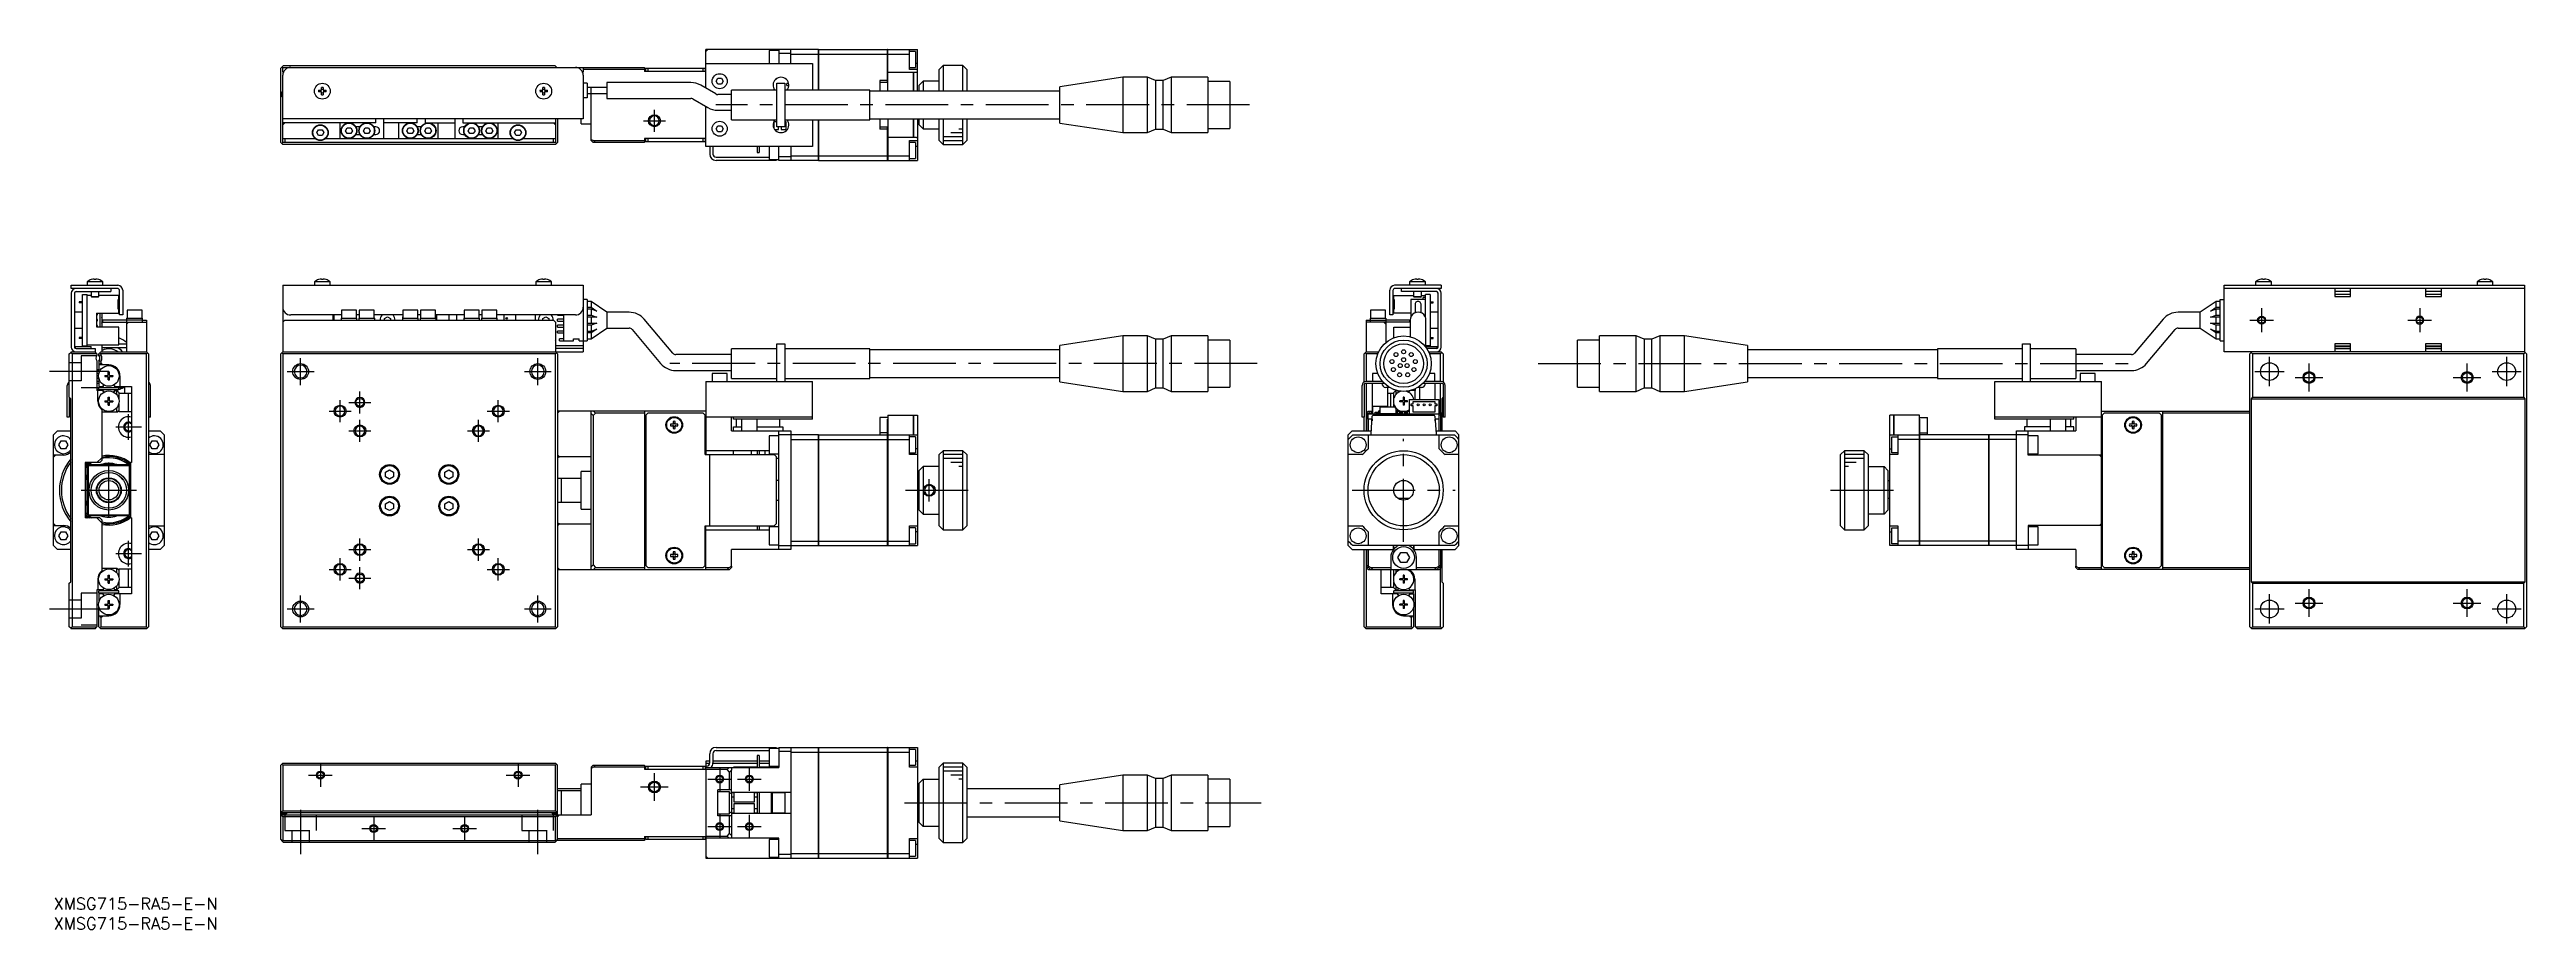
# Model space of a CAD drawing. Extents: x -1 to 626, y -8 to 214.
import ezdxf

# ---------------------------------------------------------------- set-up
doc = ezdxf.new("R2010")
doc.units = 0
doc.header["$LTSCALE"] = 0.5
doc.linetypes.add('CENTER', pattern=[50.8, 31.75, -6.35, 6.35, -6.35])
doc.linetypes.add('DASHED', pattern=[19.05, 12.7, -6.35])
for name, color, linetype in [('MSM_CENTER', 1, 'CENTER'), ('MSM_CONTINUOUS', 7, 'CONTINUOUS'), ('MSM_DASHED', 4, 'DASHED'), ('MSM_NARROW', 5, 'CONTINUOUS'), ('MSM_PART_NUMBER', 7, 'CONTINUOUS')]:
    doc.layers.add(name, color=color, linetype=linetype)
doc.styles.get("Standard").update_dxf_attribs({"font": 'txt.shx', "height": 1, "bigfont": 'bigfont.shx'})

# ---------------------------------------------------------------- blocks, each defined once
blk = doc.blocks.new('*U2')
at = {"layer": 'MSM_PART_NUMBER'}
blk.add_text('XMSG715-RA5-E-N', height=3, dxfattribs=at).set_placement((0, -3))
blk = doc.blocks.new('*U3')
at = {"layer": 'MSM_PART_NUMBER'}
blk.add_text('XMSG715-RA5-E-N', height=3, dxfattribs=at).set_placement((0, -8))

msp = doc.modelspace()

# ---------------------------------------------------------------- linework, layer by layer
at = {"layer": 'MSM_CENTER'}
for p, q in [((149.200001, 196.387476), (154.800001, 196.387476)), ((152.000001, 193.587476), (152.000001, 199.187476)), ((302.500001, 200.387477), (167.500001, 200.387477)), ((555.500001, 146.000001), (561.500001, 146.000001)), ((558.500001, 149.000001), (558.500001, 143.000001)), ((595.500001, 146.000001), (601.500001, 146.000001)), ((598.500001, 149.000001), (598.500001, 143.000001)), ((14.000001, 133.000001), (-0.999999, 133.000001)), ((59.100001, 133.000001), (65.900001, 133.000001)), ((62.500001, 129.600001), (62.500001, 136.400001)), ((119.100001, 133.000001), (125.900001, 133.000001)), ((122.500001, 129.600001), (122.500001, 136.400001)), ((304.446118, 135.000001), (155.933815, 135.000001)), ((375.500001, 135.000001), (525.500001, 135.000001)), ((556.800001, 133.000001), (564.200001, 133.000001)), ((560.500001, 129.300001), (560.500001, 136.700001)), ((570.500001, 128.000001), (570.500001, 135.000001)), ((610.500001, 128.000001), (610.500001, 135.000001)), ((616.800001, 133.000001), (624.200001, 133.000001)), ((620.500001, 129.300001), (620.500001, 136.700001)), ((72.500001, 120.200001), (72.500001, 125.800001)), ((77.500001, 122.400001), (77.500001, 128.000001)), ((112.500001, 120.200001), (112.500001, 125.800001)), ((567.000001, 131.500001), (574.000001, 131.500001)), ((607.000001, 131.500001), (614.000001, 131.500001)), ((19.000001, 115.750001), (19.000001, 122.250001)), ((69.700001, 123.000001), (75.300001, 123.000001)), ((74.700001, 125.200001), (80.300001, 125.200001)), ((77.500001, 115.200001), (77.500001, 120.800001)), ((107.500001, 115.200001), (107.500001, 120.800001)), ((109.700001, 123.000001), (115.300001, 123.000001)), ((15.750001, 119.000001), (22.250001, 119.000001)), ((74.700001, 118.000001), (80.300001, 118.000001)), ((104.700001, 118.000001), (110.300001, 118.000001)), ((341.500001, 90.000001), (341.500001, 116.000001)), ((14.000001, 96.000001), (14.000001, 110.000001)), ((7.000001, 103.000001), (21.000001, 103.000001)), ((215.500001, 103.000001), (233.500001, 103.000001)), ((221.499997, 100.199924), (221.499997, 105.799924)), ((328.500001, 103.000001), (354.500001, 103.000001)), ((449.500001, 103.000001), (467.500001, 103.000001)), ((19.000001, 83.750001), (19.000001, 90.250001)), ((74.700001, 88.000001), (80.300001, 88.000001)), ((77.500001, 85.200001), (77.500001, 90.800001)), ((104.700001, 88.000001), (110.300001, 88.000001)), ((107.500001, 85.200001), (107.500001, 90.800001)), ((15.750001, 87.000001), (22.250001, 87.000001)), ((69.700001, 83.000001), (75.300001, 83.000001)), ((72.500001, 80.200001), (72.500001, 85.800001)), ((77.500001, 78.000001), (77.500001, 83.600001)), ((109.700001, 83.000001), (115.300001, 83.000001)), ((112.500001, 80.200001), (112.500001, 85.800001)), ((62.500001, 69.600001), (62.500001, 76.400001)), ((74.700001, 80.800001), (80.300001, 80.800001)), ((122.500001, 69.600001), (122.500001, 76.400001)), ((560.500001, 69.300001), (560.500001, 76.700001)), ((570.500001, 71.000001), (570.500001, 78.000001)), ((610.500001, 71.000001), (610.500001, 78.000001)), ((620.500001, 69.300001), (620.500001, 76.700001)), ((-0.999999, 73.000001), (14.000001, 73.000001)), ((59.100001, 73.000001), (65.900001, 73.000001)), ((119.100001, 73.000001), (125.900001, 73.000001)), ((556.800001, 73.000001), (564.200001, 73.000001)), ((567.000001, 74.500001), (574.000001, 74.500001)), ((607.000001, 74.500001), (614.000001, 74.500001)), ((616.800001, 73.000001), (624.200001, 73.000001)), ((67.500001, 34.000001), (67.500001, 28.000001)), ((117.500001, 34.000001), (117.500001, 28.000001)), ((152.000001, 24.500001), (152.000001, 31.500001)), ((168.500001, 33), (168.500001, 27)), ((176.000001, 33), (176.000001, 27)), ((64.500001, 31.000001), (70.500001, 31.000001)), ((114.500001, 31.000001), (120.500001, 31.000001)), ((148.500001, 28.000001), (155.500001, 28.000001)), ((165.500001, 30), (171.500001, 30)), ((173.000001, 30), (179.000001, 30)), ((62.500001, 22.192536), (62.500001, 11.036692)), ((81.000001, 20.500001), (81.000001, 14.500001)), ((104.000001, 20.500001), (104.000001, 14.500001)), ((122.500001, 11.036692), (122.500001, 22.192536)), ((168.500001, 21), (168.500001, 15)), ((176.000001, 21), (176.000001, 15)), ((215.216783, 24), (305.441226, 24)), ((78.000001, 17.500001), (84.000001, 17.500001)), ((101.000001, 17.500001), (107.000001, 17.500001)), ((165.500001, 18), (171.500001, 18)), ((173.000001, 18), (179.000001, 18))]:
    msp.add_line(p, q, dxfattribs=at)
at = {"layer": 'MSM_CONTINUOUS'}
for p, q in [((165.000001, 204.614265), (165.000001, 214.387477)), ((165.000001, 213.887477), (165.500001, 214.387477)), ((193.490001, 214.387477), (165.000001, 214.387477)), ((181.000001, 214.137477), (181.000001, 210.887477)), ((183.500001, 214.137477), (181.000001, 214.137477)), ((183.500001, 214.387477), (183.500001, 210.887477)), ((186.500001, 213.387477), (183.500001, 213.387477)), ((186.500001, 210.887477), (186.500001, 214.387477)), ((186.500001, 213.23271), (193.490001, 213.23271)), ((193.490001, 204.137477), (193.490001, 214.387477)), ((193.500001, 214.377477), (193.490001, 214.377477)), ((193.500001, 213.228817), (193.490001, 213.228817)), ((193.500001, 214.387477), (210.990001, 214.387477)), ((193.500001, 214.387477), (193.500001, 204.137477)), ((193.500001, 213.23271), (210.990001, 213.23271)), ((210.990001, 206.040477), (210.990001, 214.387477)), ((211.000001, 214.377477), (210.990001, 214.377477)), ((211.000001, 213.228817), (210.990001, 213.228817)), ((211.000001, 203.887477), (211.000001, 214.387477)), ((211.000001, 214.387477), (218.500001, 214.387477)), ((211.000001, 213.23271), (216.500001, 213.23271)), ((216.500001, 209.387477), (216.500001, 214.387477)), ((218.000001, 213.887477), (216.500001, 213.887477)), ((218.000001, 213.887477), (218.000001, 209.887477)), ((218.500001, 203.887477), (218.500001, 214.387477)), ((57.850001, 210.037476), (57.500001, 209.687476)), ((57.500001, 190.887476), (57.500001, 209.687476)), ((58.200001, 210.387476), (57.850001, 210.037476)), ((58.000001, 209.887476), (57.850001, 210.037476)), ((58.000001, 208.687476), (58.000001, 209.887476)), ((58.000001, 209.887476), (149.500001, 209.887476)), ((58.000001, 190.887476), (58.000001, 207.887476)), ((58.200001, 210.387476), (126.800001, 210.387476)), ((127.150001, 210.037476), (126.800001, 210.387476)), ((127.150001, 210.037476), (127.000001, 209.887476)), ((127.300001, 209.887476), (127.150001, 210.037476)), ((134.000001, 209.887476), (134.000001, 208.687476)), ((149.500001, 209.387476), (134.000001, 209.387476)), ((134.000001, 207.887476), (134.000001, 196.887476)), ((149.500001, 209.887476), (149.500001, 208.887476)), ((165.000001, 208.887476), (149.500001, 208.887476)), ((149.800001, 208.887476), (149.800001, 209.687476)), ((149.800001, 209.687476), (164.800001, 209.687476)), ((150.300001, 209.687476), (150.300001, 208.887476)), ((164.300001, 208.887476), (164.300001, 209.687476)), ((164.800001, 209.687476), (164.800001, 208.887476)), ((165.000001, 210.887477), (192.000001, 210.887477)), ((167.633976, 206.387477), (168.066988, 207.137477)), ((168.066988, 207.137477), (168.933014, 207.137477)), ((168.933014, 207.137477), (169.366026, 206.387477)), ((192.000001, 210.887477), (192.000001, 204.137477)), ((211.000001, 208.637477), (217.490001, 208.637477)), ((216.500001, 209.887477), (218.000001, 209.887477)), ((218.500001, 209.387477), (216.500001, 209.387477)), ((217.490001, 203.887477), (217.490001, 208.637477)), ((217.500001, 208.627477), (217.490001, 208.627477)), ((217.500001, 208.637477), (217.500001, 203.887477)), ((217.500001, 208.637477), (218.300001, 208.637477)), ((218.500001, 210.887477), (218.000001, 210.887477)), ((218.300001, 208.616499), (218.300001, 208.637477)), ((218.500001, 208.616499), (218.300001, 208.616499)), ((225.000001, 210.387477), (224.000001, 209.387477)), ((224.000001, 203.887477), (224.000001, 209.387477)), ((225.000001, 210.387477), (225.000001, 203.887477)), ((230.000001, 210.387477), (225.000001, 210.387477)), ((230.000001, 203.887477), (230.000001, 210.387477)), ((231.000001, 209.387477), (230.000001, 210.387477)), ((231.000001, 209.387477), (231.000001, 203.887477)), ((270.500001, 207.387477), (254.500001, 204.957477)), ((270.500001, 207.387477), (270.500001, 193.387477)), ((276.700001, 207.387477), (270.500001, 207.387477)), ((276.700001, 193.387477), (276.700001, 207.387477)), ((278.700001, 206.537477), (276.700001, 207.387477)), ((282.700001, 207.387477), (280.700001, 206.537477)), ((282.700001, 207.387477), (282.700001, 193.387477)), ((292.000001, 207.387477), (282.700001, 207.387477)), ((292.000001, 207.387477), (292.000001, 193.387477)), ((57.500001, 203.387476), (58.000001, 203.887476)), ((58.000001, 203.387476), (57.500001, 203.387476)), ((57.500001, 203.187476), (58.000001, 203.187476)), ((57.750001, 202.637476), (57.500001, 202.387476)), ((57.600001, 202.487476), (57.600001, 202.687476)), ((58.000001, 202.887476), (57.750001, 202.637476)), ((58.000001, 202.387476), (57.750001, 202.637476)), ((58.000001, 202.987476), (57.900001, 202.987476)), ((67.071292, 204.087476), (67.800001, 204.087476)), ((67.800001, 203.687476), (67.071292, 203.687476)), ((67.800001, 204.087476), (67.800001, 204.816185)), ((67.800001, 202.958768), (67.800001, 203.687476)), ((68.200001, 204.816185), (68.200001, 204.087476)), ((68.200001, 204.087476), (68.92871, 204.087476)), ((68.200001, 203.687476), (68.200001, 202.958768)), ((68.92871, 203.687476), (68.200001, 203.687476)), ((123.071292, 204.087476), (123.800001, 204.087476)), ((123.800001, 203.687476), (123.071292, 203.687476)), ((123.800001, 204.087476), (123.800001, 204.816185)), ((123.800001, 202.958768), (123.800001, 203.687476)), ((124.200001, 204.816185), (124.200001, 204.087476)), ((124.200001, 204.087476), (124.92871, 204.087476)), ((124.200001, 203.687476), (124.200001, 202.958768)), ((124.92871, 203.687476), (124.200001, 203.687476)), ((135.000001, 205.887476), (134.000001, 205.887476)), ((135.000001, 202.187476), (134.000001, 202.187476)), ((135.000001, 205.887476), (135.000001, 202.187476)), ((140.000001, 204.787476), (135.000001, 204.787476)), ((135.000001, 203.287476), (140.000001, 203.287476)), ((136.000001, 191.387476), (136.000001, 204.787476)), ((140.000001, 206.037476), (140.000001, 202.037476)), ((161.19518, 206.037476), (140.000001, 206.037476)), ((140.000001, 202.037476), (161.19518, 202.037476)), ((161.69518, 201.903502), (165.499028, 199.707349)), ((167.499028, 203.171451), (163.69518, 205.367603)), ((168.066988, 205.637477), (167.633976, 206.387477)), ((171.500001, 203.037476), (167.999028, 203.037476)), ((168.933014, 205.637477), (168.066988, 205.637477)), ((169.366026, 206.387477), (168.933014, 205.637477)), ((171.500001, 196.637477), (171.500001, 204.137477)), ((183.000001, 204.137477), (171.500001, 204.137477)), ((183.000001, 194.887477), (183.000001, 205.887477)), ((183.000001, 205.887477), (185.000001, 205.887477)), ((185.000001, 205.887477), (185.000001, 194.887477)), ((206.500001, 204.137477), (185.000001, 204.137477)), ((185.500001, 205.312479), (185.500001, 205.812479)), ((185.954323, 205.812479), (185.500001, 205.812479)), ((185.500001, 205.312479), (185.998594, 205.312479)), ((185.500001, 204.137477), (185.500001, 204.312479)), ((185.68653, 204.312479), (185.500001, 204.312479)), ((206.500001, 196.637477), (206.500001, 204.137477)), ((254.500001, 203.887477), (206.500001, 203.887477)), ((209.000001, 206.540477), (209.000001, 203.887477)), ((210.990001, 206.540477), (209.000001, 206.540477)), ((211.000001, 206.040477), (209.000001, 206.040477)), ((219.000001, 205.387477), (220.000001, 206.387477)), ((219.000001, 203.887477), (219.000001, 205.387477)), ((220.000001, 206.387477), (220.000001, 203.887477)), ((224.000001, 206.387477), (220.000001, 206.387477)), ((254.500001, 195.817477), (254.500001, 204.957477)), ((278.700001, 206.537477), (278.700001, 194.237477)), ((280.700001, 206.537477), (278.700001, 206.537477)), ((280.700001, 194.237477), (280.700001, 206.537477)), ((297.500001, 206.337477), (292.000001, 206.337477)), ((297.500001, 206.337477), (297.500001, 194.437477)), ((134.000001, 196.887476), (58.000001, 196.887476)), ((58.000001, 195.387476), (58.500001, 195.887476)), ((81.500001, 195.887476), (58.000001, 195.887476)), ((72.500001, 191.887476), (72.500001, 195.887476)), ((73.883976, 193.887476), (74.316988, 194.637476)), ((74.316988, 194.637476), (75.183014, 194.637476)), ((75.183014, 194.637476), (75.616026, 193.887476)), ((77.51795, 194.887476), (76.482052, 194.887476)), ((78.383976, 193.887476), (78.816988, 194.637476)), ((78.816988, 194.637476), (79.683014, 194.637476)), ((79.683014, 194.637476), (80.116026, 193.887476)), ((81.500001, 194.887476), (80.982052, 194.887476)), ((81.500001, 195.887476), (81.500001, 196.887476)), ((83.500001, 196.887476), (83.500001, 191.887476)), ((92.000001, 195.887476), (83.500001, 195.887476)), ((87.300001, 195.887476), (87.300001, 191.887476)), ((89.383976, 193.887476), (89.816988, 194.637476)), ((89.816988, 194.637476), (90.683014, 194.637476)), ((90.683014, 194.637476), (91.116026, 193.887476)), ((93.01795, 194.887476), (91.982052, 194.887476)), ((92.000001, 195.887476), (92.000001, 196.887476)), ((93.883976, 193.887476), (94.316988, 194.637476)), ((94.000001, 196.887476), (94.000001, 195.887476)), ((94.000001, 195.887476), (101.500001, 195.887476)), ((94.316988, 194.637476), (95.183014, 194.637476)), ((95.183014, 194.637476), (95.616026, 193.887476)), ((97.300001, 191.887476), (97.300001, 195.887476)), ((101.500001, 196.887476), (101.500001, 191.887476)), ((103.500001, 196.887476), (103.500001, 195.887476)), ((103.500001, 195.887476), (127.000001, 195.887476)), ((104.01795, 194.887476), (103.500001, 194.887476)), ((104.883976, 193.887476), (105.316988, 194.637476)), ((105.316988, 194.637476), (106.183014, 194.637476)), ((106.183014, 194.637476), (106.616026, 193.887476)), ((108.51795, 194.887476), (107.482052, 194.887476)), ((109.383976, 193.887476), (109.816988, 194.637476)), ((109.816988, 194.637476), (110.683014, 194.637476)), ((110.683014, 194.637476), (111.116026, 193.887476)), ((112.500001, 191.887476), (112.500001, 195.887476)), ((126.500001, 195.887476), (127.000001, 195.387476)), ((127.000001, 196.887476), (127.000001, 190.887476)), ((127.500001, 196.887476), (127.500001, 190.887476)), ((133.500001, 195.637476), (133.500001, 196.887476)), ((133.500001, 195.637476), (136.000001, 195.637476)), ((165.000001, 189.887477), (165.000001, 199.995462)), ((167.633976, 194.387477), (168.066988, 195.137477)), ((168.066988, 193.637477), (167.633976, 194.387477)), ((167.999028, 199.037476), (171.500001, 199.037476)), ((168.066988, 195.137477), (168.933014, 195.137477)), ((168.933014, 195.137477), (169.366026, 194.387477)), ((169.366026, 194.387477), (168.933014, 193.637477)), ((171.500001, 196.637477), (183.000001, 196.637477)), ((182.167501, 196.164979), (182.167501, 194.586263)), ((183.000001, 196.164979), (182.167501, 196.164979)), ((185.000001, 194.887477), (183.000001, 194.887477)), ((183.417501, 194.164979), (183.417501, 194.887477)), ((184.072501, 194.887477), (184.072501, 194.164979)), ((185.000001, 196.637477), (206.500001, 196.637477)), ((185.322501, 196.164979), (185.000001, 196.164979)), ((185.322501, 194.164979), (185.322501, 196.164979)), ((192.000001, 196.637477), (192.000001, 189.887477)), ((193.490001, 186.387477), (193.490001, 196.637477)), ((193.500001, 196.637477), (193.500001, 186.387477)), ((206.500001, 196.887477), (254.500001, 196.887477)), ((209.000001, 196.887477), (209.000001, 194.234477)), ((211.000001, 194.734477), (209.000001, 194.734477)), ((210.990001, 194.234477), (209.000001, 194.234477)), ((210.990001, 186.387477), (210.990001, 194.734477)), ((211.000001, 196.887477), (211.000001, 186.387477)), ((217.490001, 192.137477), (217.490001, 196.887477)), ((217.500001, 196.887477), (217.500001, 192.137477)), ((218.500001, 196.887477), (218.500001, 186.387477)), ((219.000001, 195.387477), (219.000001, 196.887477)), ((220.000001, 194.387477), (219.000001, 195.387477)), ((220.000001, 196.887477), (220.000001, 194.387477)), ((220.000001, 194.387477), (224.000001, 194.387477)), ((224.000001, 191.387477), (224.000001, 196.887477)), ((225.000001, 196.887477), (225.000001, 190.387477)), ((230.000001, 190.387477), (230.000001, 196.887477)), ((231.000001, 196.887477), (231.000001, 191.387477)), ((254.500001, 195.817477), (270.500001, 193.387477)), ((276.700001, 193.387477), (278.700001, 194.237477)), ((278.700001, 194.237477), (280.700001, 194.237477)), ((280.700001, 194.237477), (282.700001, 193.387477)), ((292.000001, 194.437477), (297.500001, 194.437477)), ((57.500001, 190.887476), (57.750001, 190.637476)), ((57.750001, 190.637476), (58.000001, 190.887476)), ((57.750001, 190.637476), (58.000001, 190.387476)), ((58.000001, 191.887476), (66.177125, 191.887476)), ((127.000001, 190.887476), (58.000001, 190.887476)), ((127.000001, 190.387476), (58.000001, 190.387476)), ((58.500001, 191.887476), (58.500001, 190.887476)), ((66.633976, 193.387476), (67.066988, 194.137476)), ((67.066988, 192.637476), (66.633976, 193.387476)), ((67.066988, 194.137476), (67.933014, 194.137476)), ((67.933014, 192.637476), (67.066988, 192.637476)), ((67.933014, 194.137476), (68.366026, 193.387476)), ((68.366026, 193.387476), (67.933014, 192.637476)), ((68.822877, 191.887476), (116.177125, 191.887476)), ((74.316988, 193.137476), (73.883976, 193.887476)), ((75.183014, 193.137476), (74.316988, 193.137476)), ((75.616026, 193.887476), (75.183014, 193.137476)), ((76.482052, 192.887476), (77.51795, 192.887476)), ((78.816988, 193.137476), (78.383976, 193.887476)), ((79.683014, 193.137476), (78.816988, 193.137476)), ((80.116026, 193.887476), (79.683014, 193.137476)), ((80.982052, 192.887476), (81.500001, 192.887476)), ((89.816988, 193.137476), (89.383976, 193.887476)), ((90.683014, 193.137476), (89.816988, 193.137476)), ((91.116026, 193.887476), (90.683014, 193.137476)), ((91.982052, 192.887476), (93.01795, 192.887476)), ((94.316988, 193.137476), (93.883976, 193.887476)), ((95.183014, 193.137476), (94.316988, 193.137476)), ((95.616026, 193.887476), (95.183014, 193.137476)), ((103.500001, 192.887476), (104.01795, 192.887476)), ((105.316988, 193.137476), (104.883976, 193.887476)), ((106.183014, 193.137476), (105.316988, 193.137476)), ((106.616026, 193.887476), (106.183014, 193.137476)), ((107.482052, 192.887476), (108.51795, 192.887476)), ((109.816988, 193.137476), (109.383976, 193.887476)), ((110.683014, 193.137476), (109.816988, 193.137476)), ((111.116026, 193.887476), (110.683014, 193.137476)), ((116.633976, 193.387476), (117.066988, 194.137476)), ((117.066988, 192.637476), (116.633976, 193.387476)), ((117.066988, 194.137476), (117.933014, 194.137476)), ((117.933014, 192.637476), (117.066988, 192.637476)), ((117.933014, 194.137476), (118.366026, 193.387476)), ((118.366026, 193.387476), (117.933014, 192.637476)), ((118.822877, 191.887476), (127.000001, 191.887476)), ((126.500001, 190.887476), (126.500001, 191.887476)), ((127.000001, 190.887476), (127.250001, 190.637476)), ((127.000001, 190.387476), (127.500001, 190.887476)), ((136.000001, 191.693663), (136.612373, 191.387476)), ((136.500001, 190.887476), (136.000001, 191.387476)), ((149.500001, 190.887476), (136.500001, 190.887476)), ((136.612373, 191.387476), (149.500001, 191.387476)), ((136.612373, 191.387476), (137.112373, 190.887476)), ((165.000001, 191.887476), (149.500001, 191.887476)), ((149.500001, 191.887476), (149.500001, 190.887476)), ((149.800001, 191.087476), (149.800001, 191.887476)), ((165.000001, 191.087476), (149.800001, 191.087476)), ((150.300001, 191.887476), (150.300001, 191.087476)), ((164.300001, 191.087476), (164.300001, 191.887476)), ((164.800001, 191.887476), (164.800001, 191.087476)), ((192.000001, 189.887477), (165.000001, 189.887477)), ((166.000001, 189.887477), (166.000001, 187.987476)), ((166.800001, 189.887477), (166.800001, 187.987476)), ((168.933014, 193.637477), (168.066988, 193.637477)), ((178.000001, 189.887477), (178.000001, 188.387477)), ((178.000001, 188.387477), (178.500001, 188.387477)), ((178.500001, 189.887477), (178.500001, 188.387477)), ((181.000001, 189.887477), (181.000001, 186.637477)), ((182.417124, 194.164979), (183.417501, 194.164979)), ((183.500001, 186.387477), (183.500001, 189.887477)), ((184.072501, 194.164979), (185.322501, 194.164979)), ((186.500001, 189.887477), (186.500001, 186.387477)), ((217.490001, 192.137477), (211.000001, 192.137477)), ((216.500001, 191.387477), (218.500001, 191.387477)), ((216.500001, 186.387477), (216.500001, 191.387477)), ((218.000001, 190.887477), (216.500001, 190.887477)), ((217.500001, 192.147477), (217.490001, 192.147477)), ((218.300001, 192.137477), (217.500001, 192.137477)), ((218.000001, 190.887477), (218.000001, 186.887477)), ((218.500001, 189.887477), (218.000001, 189.887477)), ((218.300001, 192.158455), (218.500001, 192.158455)), ((218.300001, 192.137477), (218.300001, 192.158455)), ((224.000001, 191.387477), (225.000001, 190.387477)), ((225.000001, 190.387477), (230.000001, 190.387477)), ((230.000001, 190.387477), (231.000001, 191.387477)), ((270.500001, 193.387477), (276.700001, 193.387477)), ((282.700001, 193.387477), (292.000001, 193.387477)), ((167.600001, 187.187476), (181.000001, 187.187476)), ((182.800001, 186.387476), (167.600001, 186.387476)), ((181.000001, 186.637477), (183.500001, 186.637477)), ((182.300001, 186.387476), (182.300001, 186.637477)), ((182.800001, 186.637477), (182.800001, 186.387476)), ((183.500001, 187.387477), (186.500001, 187.387477)), ((193.490001, 186.387477), (183.500001, 186.387477)), ((186.500001, 187.542245), (193.490001, 187.542245)), ((193.500001, 187.546138), (193.490001, 187.546138)), ((193.500001, 186.397477), (193.490001, 186.397477)), ((193.500001, 187.542245), (210.990001, 187.542245)), ((193.500001, 186.387477), (210.990001, 186.387477)), ((211.000001, 187.546138), (210.990001, 187.546138)), ((211.000001, 186.397477), (210.990001, 186.397477)), ((211.000001, 187.542245), (216.500001, 187.542245)), ((211.000001, 186.387477), (218.500001, 186.387477)), ((216.500001, 186.887477), (218.000001, 186.887477)), ((4.500001, 154.000001), (4.500001, 154.800001)), ((4.500001, 154.800001), (16.300001, 154.800001)), ((16.200001, 154.000001), (4.500001, 154.000001)), ((4.500001, 152.800001), (4.500001, 139.200001)), ((5.300001, 152.800001), (5.300001, 139.200001)), ((5.700001, 153.200001), (14.500001, 153.200001)), ((6.500001, 150.625001), (6.500001, 150.375001)), ((7.300001, 150.625001), (6.500001, 150.625001)), ((7.300001, 150.375001), (6.500001, 150.375001)), ((7.300001, 139.500001), (7.300001, 152.500001)), ((7.300001, 152.500001), (8.500001, 152.500001)), ((12.500001, 155.698), (8.500001, 155.698)), ((8.500001, 155.698), (8.500001, 154.800001)), ((8.500001, 139.500001), (8.500001, 152.500001)), ((9.500001, 152.250001), (8.500001, 152.250001)), ((9.500001, 153.199982), (9.500001, 152.000001)), ((9.500001, 152.000001), (11.500001, 152.000001)), ((9.500001, 152.000001), (9.700001, 151.800001)), ((9.571292, 156.255734), (9.550001, 156.255734)), ((11.300001, 151.800001), (9.700001, 151.800001)), ((10.300001, 156.255734), (10.300001, 156.387477)), ((10.700001, 156.255734), (10.300001, 156.255734)), ((10.700001, 156.387477), (10.700001, 156.255734)), ((11.300001, 151.800001), (11.500001, 152.000001)), ((11.450001, 156.255734), (11.42871, 156.255734)), ((11.500001, 152.000001), (11.500001, 153.199982)), ((16.500001, 152.250001), (11.500001, 152.250001)), ((12.500001, 154.800001), (12.500001, 155.698)), ((14.500001, 154.000001), (14.500001, 153.200001)), ((16.400001, 148.750001), (16.400001, 151.250001)), ((16.500001, 151.250001), (16.400001, 151.250001)), ((16.400001, 150.450001), (16.500001, 150.450001)), ((16.500001, 151.250001), (16.500001, 152.250001)), ((16.500001, 149.550001), (16.500001, 150.450001)), ((16.700001, 147.300001), (16.700001, 153.500001)), ((17.500001, 153.600001), (17.500001, 147.300001)), ((58.000001, 154.800001), (58.000001, 138.000001)), ((58.000001, 154.800001), (134.000001, 154.800001)), ((70.000001, 155.698), (66.000001, 155.698)), ((66.000001, 155.698), (66.000001, 154.800001)), ((67.071292, 156.255734), (67.050001, 156.255734)), ((67.800001, 156.255734), (67.800001, 156.387477)), ((68.200001, 156.255734), (67.800001, 156.255734)), ((68.200001, 156.387477), (68.200001, 156.255734)), ((68.950001, 156.255734), (68.92871, 156.255734)), ((70.000001, 154.800001), (70.000001, 155.698)), ((126.000001, 155.698), (122.000001, 155.698)), ((122.000001, 155.698), (122.000001, 154.800001)), ((123.071292, 156.255734), (123.050001, 156.255734)), ((123.800001, 156.255734), (123.800001, 156.387477)), ((124.200001, 156.255734), (123.800001, 156.255734)), ((124.200001, 156.387477), (124.200001, 156.255734)), ((124.950001, 156.255734), (124.92871, 156.255734)), ((126.000001, 154.800001), (126.000001, 155.698)), ((134.000001, 154.800001), (134.000001, 138.000001)), ((135.000001, 151.250001), (134.000001, 151.250001)), ((135.000001, 151.250001), (135.000001, 140.750001)), ((136.000001, 150.750001), (135.000001, 150.750001)), ((136.000001, 150.750001), (136.000001, 149.250001)), ((140.000001, 148.000001), (136.000001, 150.750001)), ((338, 147.300001), (338, 153.600001)), ((338.8, 153.500001), (338.8, 147.300001)), ((339, 152.250001), (344, 152.250001)), ((339, 151.250001), (339, 152.250001)), ((339, 151.250001), (339.1, 151.250001)), ((339.1, 150.450001), (339, 150.450001)), ((339, 150.450001), (339, 149.550001)), ((339.1, 151.250001), (339.1, 148.750001)), ((351, 154.800001), (339.2, 154.800001)), ((351, 154.000001), (339.3, 154.000001)), ((341, 153.200001), (341, 154.000001)), ((349.8, 153.200001), (341, 153.200001)), ((347, 155.698), (343, 155.698)), ((343, 155.698), (343, 154.800001)), ((347, 151.250001), (343.3, 151.250001)), ((343.3, 151.250001), (343.3, 146.759935)), ((344, 153.199982), (344, 152.000001)), ((344, 152.000001), (346, 152.000001)), ((344, 152.000001), (344.2, 151.800001)), ((344.071291, 156.255734), (344.05, 156.255734)), ((345.8, 151.800001), (344.2, 151.800001)), ((344.8, 156.255734), (344.8, 156.387477)), ((345.2, 156.255734), (344.8, 156.255734)), ((345.2, 156.387477), (345.2, 156.255734)), ((345.8, 151.800001), (346, 152.000001)), ((345.95, 156.255734), (345.928708, 156.255734)), ((346, 152.000001), (346, 153.199982)), ((346, 152.250001), (347, 152.250001)), ((347, 151.705001), (346.45, 151.705001)), ((346.45, 151.250001), (346.45, 151.705001)), ((347, 154.800001), (347, 155.698)), ((347, 146.759935), (347, 152.500001)), ((348.2, 152.500001), (347, 152.500001)), ((348.2, 152.500001), (348.2, 139.500001)), ((348.2, 150.625001), (349, 150.625001)), ((348.2, 150.375001), (349, 150.375001)), ((349, 150.375001), (349, 150.625001)), ((350.2, 139.200001), (350.2, 152.800001)), ((351, 154.800001), (351, 154.000001)), ((351, 139.200001), (351, 152.800001)), ((547.000001, 150.750001), (543.000001, 148.000001)), ((547.000001, 149.250001), (547.000001, 150.750001)), ((548.000001, 150.750001), (547.000001, 150.750001)), ((548.000001, 140.750001), (548.000001, 151.250001)), ((548.000001, 151.250001), (549.000001, 151.250001)), ((549.000001, 154.800001), (625.000001, 154.800001)), ((549.000001, 138.000001), (549.000001, 154.800001)), ((625.000001, 154.000001), (549.000001, 154.000001)), ((561.000001, 155.698), (557.000001, 155.698)), ((557.000001, 155.698), (557.000001, 154.800001)), ((558.071292, 156.255734), (558.050001, 156.255734)), ((558.800001, 156.255734), (558.800001, 156.387477)), ((559.200001, 156.255734), (558.800001, 156.255734)), ((559.200001, 156.387477), (559.200001, 156.255734)), ((559.950001, 156.255734), (559.92871, 156.255734)), ((561.000001, 154.800001), (561.000001, 155.698)), ((577.000001, 154.000001), (577.000001, 152.000001)), ((581.000001, 153.200001), (577.000001, 153.200001)), ((581.000001, 152.500001), (577.000001, 152.500001)), ((577.000001, 152.000001), (581.000001, 152.000001)), ((581.000001, 152.000001), (581.000001, 154.000001)), ((600.000001, 154.000001), (600.000001, 152.000001)), ((604.000001, 153.200001), (600.000001, 153.200001)), ((604.000001, 152.500001), (600.000001, 152.500001)), ((600.000001, 152.000001), (604.000001, 152.000001)), ((604.000001, 152.000001), (604.000001, 154.000001)), ((617.000001, 155.698), (613.000001, 155.698)), ((613.000001, 155.698), (613.000001, 154.800001)), ((614.071292, 156.255734), (614.050001, 156.255734)), ((614.800001, 156.255734), (614.800001, 156.387477)), ((615.200001, 156.255734), (614.800001, 156.255734)), ((615.200001, 156.387477), (615.200001, 156.255734)), ((615.950001, 156.255734), (615.92871, 156.255734)), ((617.000001, 154.800001), (617.000001, 155.698)), ((625.000001, 154.800001), (625.000001, 138.000001)), ((7.300001, 148.000001), (5.300001, 148.000001)), ((11.000001, 147.750001), (16.500001, 147.750001)), ((11.000001, 144.250001), (11.000001, 147.750001)), ((16.500001, 144.250001), (11.000001, 144.250001)), ((11.700001, 147.750001), (11.700001, 144.250001)), ((12.200001, 147.750001), (12.200001, 144.250001)), ((12.350001, 144.250001), (12.350001, 146.000001)), ((12.500001, 145.500001), (12.500001, 146.000003)), ((22.500001, 146.000003), (12.500001, 146.000003)), ((12.500001, 145.500001), (23.500001, 145.500001)), ((16.400001, 150.075001), (16.500001, 150.075001)), ((16.400001, 149.925001), (16.500001, 149.925001)), ((16.400001, 149.550001), (16.500001, 149.550001)), ((16.500001, 148.750001), (16.400001, 148.750001)), ((16.500001, 147.750001), (16.500001, 148.750001)), ((16.500001, 139.750001), (16.500001, 144.250001)), ((17.500001, 147.300001), (16.700001, 147.300001)), ((18.500001, 146.500001), (18.500001, 138.000001)), ((18.500001, 146.500001), (22.500001, 146.500001)), ((18.500001, 145.000001), (19.000001, 145.500001)), ((22.400001, 148.500001), (18.600001, 148.500001)), ((18.600001, 148.500001), (18.600001, 146.500001)), ((22.400001, 146.500001), (22.400001, 148.500001)), ((22.500001, 145.500001), (22.500001, 146.500001)), ((22.500001, 146.000001), (23.500001, 146.000001)), ((23.500001, 146.000001), (23.500001, 138.000001)), ((58.500001, 146.000001), (58.000001, 145.500001)), ((58.500001, 146.000001), (126.500001, 146.000001)), ((72.850001, 147.300001), (60.000001, 147.300001)), ((70.700001, 146.000001), (70.700001, 147.300001)), ((71.000001, 146.000001), (71.000001, 147.300001)), ((72.750001, 146.500001), (76.750001, 146.500001)), ((72.750001, 146.500001), (72.750001, 146.000001)), ((76.650001, 148.500001), (72.850001, 148.500001)), ((72.850001, 148.500001), (72.850001, 146.500001)), ((76.650001, 146.500001), (76.650001, 148.500001)), ((77.350001, 147.300001), (76.650001, 147.300001)), ((76.750001, 146.000001), (76.750001, 146.500001)), ((77.250001, 146.500001), (81.250001, 146.500001)), ((77.250001, 146.500001), (77.250001, 146.000001)), ((81.150001, 148.500001), (77.350001, 148.500001)), ((77.350001, 148.500001), (77.350001, 146.500001)), ((81.150001, 146.500001), (81.150001, 148.500001)), ((88.350001, 147.300001), (81.150001, 147.300001)), ((81.250001, 146.000001), (81.250001, 146.500001)), ((83.750001, 146.433014), (84.500001, 146.866027)), ((83.750001, 146.000001), (83.750001, 146.433014)), ((84.500001, 146.866027), (85.250001, 146.433014)), ((85.250001, 146.433014), (85.250001, 146.000001)), ((88.250001, 146.500001), (92.250001, 146.500001)), ((88.250001, 146.500001), (88.250001, 146.000001)), ((92.150001, 148.500001), (88.350001, 148.500001)), ((88.350001, 148.500001), (88.350001, 146.500001)), ((92.150001, 146.500001), (92.150001, 148.500001)), ((92.850001, 147.300001), (92.150001, 147.300001)), ((92.250001, 146.000001), (92.250001, 146.500001)), ((92.750001, 146.500001), (96.750001, 146.500001)), ((92.750001, 146.500001), (92.750001, 146.000001)), ((96.650001, 148.500001), (92.850001, 148.500001)), ((92.850001, 148.500001), (92.850001, 146.500001)), ((96.650001, 146.500001), (96.650001, 148.500001)), ((103.850001, 147.300001), (96.650001, 147.300001)), ((96.750001, 146.000001), (96.750001, 146.500001)), ((96.840001, 147.300001), (96.840001, 146.000001)), ((100.040001, 146.000001), (100.040001, 147.300001)), ((101.920001, 147.300001), (101.920001, 146.000001)), ((103.750001, 146.500001), (107.750001, 146.500001)), ((103.750001, 146.500001), (103.750001, 146.000001)), ((107.650001, 148.500001), (103.850001, 148.500001)), ((103.850001, 148.500001), (103.850001, 146.500001)), ((107.650001, 146.500001), (107.650001, 148.500001)), ((108.350001, 147.300001), (107.650001, 147.300001)), ((107.750001, 146.000001), (107.750001, 146.500001)), ((108.250001, 146.500001), (112.250001, 146.500001)), ((108.250001, 146.500001), (108.250001, 146.000001)), ((112.150001, 148.500001), (108.350001, 148.500001)), ((108.350001, 148.500001), (108.350001, 146.500001)), ((112.150001, 146.500001), (112.150001, 148.500001)), ((132.000001, 147.300001), (112.150001, 147.300001)), ((112.250001, 146.000001), (112.250001, 146.500001)), ((114.000001, 146.000001), (114.000001, 147.300001)), ((116.945001, 146.000001), (116.945001, 147.300001)), ((121.845001, 147.300001), (121.845001, 146.000001)), ((123.750001, 146.433014), (124.500001, 146.866027)), ((123.750001, 146.000001), (123.750001, 146.433014)), ((124.500001, 146.866027), (125.250001, 146.433014)), ((125.250001, 146.433014), (125.250001, 146.000001)), ((127.000001, 145.500001), (126.500001, 146.000001)), ((127.000001, 145.500001), (127.000001, 138.000001)), ((127.500001, 147.250001), (127.500001, 147.300001)), ((127.500001, 147.250001), (129.000001, 147.250001)), ((127.500001, 145.750001), (127.500001, 146.250001)), ((129.000001, 146.250001), (127.500001, 146.250001)), ((127.500001, 145.750001), (129.000001, 145.750001)), ((127.500001, 144.250001), (127.500001, 144.750001)), ((129.000001, 144.750001), (127.500001, 144.750001)), ((127.500001, 144.250001), (129.000001, 144.250001)), ((129.000001, 147.300001), (129.000001, 140.750001)), ((135.000001, 149.250001), (136.000001, 149.250001)), ((136.000001, 148.750001), (135.000001, 148.750001)), ((135.000001, 147.250001), (136.000001, 147.250001)), ((137.454546, 146.750001), (135.000001, 146.750001)), ((135.000001, 145.250001), (137.454546, 145.250001)), ((136.000001, 144.750001), (135.000001, 144.750001)), ((136.000001, 149.250001), (137.454546, 148.250001)), ((136.000001, 148.750001), (136.000001, 147.250001)), ((137.454546, 148.250001), (136.000001, 148.750001)), ((136.000001, 147.250001), (137.454546, 146.750001)), ((136.000001, 146.750001), (136.000001, 145.250001)), ((137.454546, 145.250001), (136.000001, 144.750001)), ((136.000001, 144.750001), (136.000001, 143.250001)), ((140.000001, 148.000001), (140.000001, 144.000001)), ((145.601078, 148.000001), (140.000001, 148.000001)), ((156.631906, 137.632591), (149.4313, 146.213939)), ((332, 146.000001), (332, 138.000001)), ((332, 146.000001), (333, 146.000001)), ((343, 145.500001), (332, 145.500001)), ((333, 146.500001), (333, 145.500001)), ((333, 146.500001), (337, 146.500001)), ((333, 146.000001), (337, 146.000003)), ((336.9, 148.500001), (333.1, 148.500001)), ((333.1, 148.500001), (333.1, 146.500001)), ((336.5, 145.500001), (337, 145.000001)), ((336.9, 146.500001), (336.9, 148.500001)), ((337, 146.500001), (337, 140.361903)), ((343, 146.000003), (337, 146.000003)), ((338.8, 147.300001), (338, 147.300001)), ((339.1, 150.075001), (339, 150.075001)), ((339.1, 149.925001), (339, 149.925001)), ((339.1, 149.550001), (339, 149.550001)), ((339, 147.750001), (339, 148.750001)), ((339, 148.750001), (339.1, 148.750001)), ((343.3, 147.750001), (339, 147.750001)), ((339, 141.538349), (339, 144.250001)), ((339, 144.250001), (343.15, 144.250001)), ((343, 146.000003), (343, 145.500001)), ((343.15, 146.000001), (343.15, 141.802758)), ((344.4, 150.000001), (344.4, 147.854051)), ((345.9, 147.854051), (345.9, 150.000001)), ((347.15, 139.132496), (347.15, 146.000001)), ((350.2, 148.000001), (348.2, 148.000001)), ((533.568701, 146.213939), (526.368096, 137.632591)), ((543.000001, 148.000001), (537.398924, 148.000001)), ((543.000001, 144.000001), (543.000001, 148.000001)), ((545.545455, 148.250001), (547.000001, 149.250001)), ((547.000001, 148.750001), (545.545455, 148.250001)), ((545.545455, 146.750001), (547.000001, 147.250001)), ((548.000001, 146.750001), (545.545455, 146.750001)), ((545.545455, 145.250001), (548.000001, 145.250001)), ((547.000001, 144.750001), (545.545455, 145.250001)), ((547.000001, 149.250001), (548.000001, 149.250001)), ((547.000001, 147.250001), (547.000001, 148.750001)), ((548.000001, 148.750001), (547.000001, 148.750001)), ((547.000001, 147.250001), (548.000001, 147.250001)), ((547.000001, 145.250001), (547.000001, 146.750001)), ((547.000001, 143.250001), (547.000001, 144.750001)), ((548.000001, 144.750001), (547.000001, 144.750001)), ((4.000001, 137.500001), (4.350001, 137.850001)), ((4.500001, 138.000001), (4.350001, 137.850001)), ((4.350001, 137.850001), (4.700001, 137.500001)), ((4.500001, 138.000001), (10.500001, 138.000001)), ((5.300001, 144.000001), (7.300001, 144.000001)), ((5.500001, 139.300001), (9.500001, 139.300001)), ((5.500001, 139.300001), (5.500001, 138.853591)), ((5.700001, 138.800001), (10.500001, 138.800001)), ((6.500001, 141.625001), (6.500001, 141.375001)), ((7.300001, 141.625001), (6.500001, 141.625001)), ((7.300001, 141.375001), (6.500001, 141.375001)), ((7.300001, 139.500001), (8.500001, 139.500001)), ((8.350001, 139.500001), (8.350001, 139.300001)), ((8.500001, 139.750001), (16.500001, 139.750001)), ((9.500001, 138.800001), (9.500001, 139.300001)), ((10.500001, 138.800001), (10.500001, 138.000001)), ((11.000001, 137.500001), (10.500001, 138.000001)), ((11.500001, 137.500001), (12.000001, 138.000001)), ((12.000001, 138.000001), (23.500001, 138.000001)), ((12.350001, 138.000001), (12.350001, 139.750001)), ((18.5, 139.000001), (12.350001, 139.000001)), ((16.500001, 140.000001), (18.5, 140.000001)), ((24.000001, 137.500001), (23.500001, 138.000001)), ((57.750001, 137.750001), (58.000001, 138.000001)), ((58.000001, 138.000001), (134.000001, 138.000001)), ((134.000001, 139.500001), (127.000001, 139.500001)), ((134.000001, 138.800001), (127.000001, 138.800001)), ((127.000001, 138.000001), (127.500001, 137.500001)), ((127.500001, 142.750001), (127.500001, 143.250001)), ((129.000001, 143.250001), (127.500001, 143.250001)), ((127.500001, 142.750001), (129.000001, 142.750001)), ((128.000001, 140.750001), (128.000001, 141.250001)), ((129.000001, 141.250001), (128.000001, 141.250001)), ((128.000001, 140.750001), (131.500001, 140.750001)), ((131.500001, 140.750001), (131.500001, 141.250001)), ((131.500001, 141.250001), (133.000001, 141.250001)), ((133.000001, 140.750001), (133.000001, 141.250001)), ((133.000001, 140.750001), (135.000001, 140.750001)), ((135.000001, 143.250001), (136.000001, 143.250001)), ((136.000001, 142.750001), (135.000001, 142.750001)), ((135.000001, 141.250001), (136.000001, 141.250001)), ((136.000001, 141.250001), (140.000001, 144.000001)), ((136.000001, 143.250001), (137.454546, 143.750001)), ((137.454546, 143.750001), (136.000001, 142.750001)), ((136.000001, 142.750001), (136.000001, 141.250001)), ((140.000001, 144.000001), (145.601078, 144.000001)), ((146.367122, 143.642789), (153.567728, 135.061441)), ((171.500001, 131.250001), (171.500001, 138.750001)), ((183.000001, 138.750001), (171.500001, 138.750001)), ((183.000001, 140.000001), (185.000001, 140.000001)), ((183.000001, 130.500001), (183.000001, 140.000001)), ((185.000001, 140.000001), (185.000001, 130.500001)), ((206.500001, 138.750001), (185.000001, 138.750001)), ((206.500001, 131.250001), (206.500001, 138.750001)), ((254.500001, 138.500001), (206.500001, 138.500001)), ((270.500001, 142.000001), (254.500001, 139.570001)), ((254.500001, 130.430001), (254.500001, 139.570001)), ((270.500001, 142.000001), (270.500001, 128.000001)), ((276.700001, 142.000001), (270.500001, 142.000001)), ((276.700001, 128.000001), (276.700001, 142.000001)), ((278.700001, 141.150001), (276.700001, 142.000001)), ((278.700001, 141.150001), (278.700001, 128.850001)), ((280.700001, 141.150001), (278.700001, 141.150001)), ((282.700001, 142.000001), (280.700001, 141.150001)), ((280.700001, 128.850001), (280.700001, 141.150001)), ((282.700001, 142.000001), (282.700001, 128.000001)), ((292.000001, 142.000001), (282.700001, 142.000001)), ((292.000001, 142.000001), (292.000001, 128.000001)), ((297.500001, 140.950001), (292.000001, 140.950001)), ((297.500001, 140.950001), (297.500001, 129.050001)), ((331.5, 137.500001), (332, 138.000001)), ((332, 138.000001), (335.175445, 138.000001)), ((348.2, 139.500001), (347.15, 139.500001)), ((347.15, 139.300001), (350, 139.300001)), ((349.8, 138.800001), (347.378776, 138.800001)), ((347.824556, 138.000001), (351, 138.000001)), ((348.2, 144.000001), (350.2, 144.000001)), ((348.2, 141.625001), (349, 141.625001)), ((348.2, 141.375001), (349, 141.375001)), ((349, 141.375001), (349, 141.625001)), ((350, 138.853591), (350, 139.300001)), ((350.8, 137.500001), (351.15, 137.850001)), ((351.15, 137.850001), (351, 138.000001)), ((351.15, 137.850001), (351.5, 137.500001)), ((385.500001, 129.050001), (385.500001, 140.950001)), ((391.000001, 140.950001), (385.500001, 140.950001)), ((391.000001, 128.000001), (391.000001, 142.000001)), ((400.300001, 142.000001), (391.000001, 142.000001)), ((400.300001, 128.000001), (400.300001, 142.000001)), ((402.300001, 141.150001), (400.300001, 142.000001)), ((402.300001, 141.150001), (402.300001, 128.850001)), ((404.300001, 141.150001), (402.300001, 141.150001)), ((406.300001, 142.000001), (404.300001, 141.150001)), ((404.300001, 128.850001), (404.300001, 141.150001)), ((406.300001, 142.000001), (406.300001, 128.000001)), ((412.500001, 142.000001), (406.300001, 142.000001)), ((412.500001, 128.000001), (412.500001, 142.000001)), ((428.500001, 139.570001), (412.500001, 142.000001)), ((428.500001, 139.570001), (428.500001, 130.430001)), ((476.500001, 138.500001), (428.500001, 138.500001)), ((476.500001, 138.750001), (476.500001, 131.250001)), ((498.000001, 138.750001), (476.500001, 138.750001)), ((498.000001, 130.500001), (498.000001, 140.000001)), ((498.000001, 140.000001), (500.000001, 140.000001)), ((500.000001, 140.000001), (500.000001, 130.500001)), ((511.500001, 138.750001), (500.000001, 138.750001)), ((511.500001, 138.750001), (511.500001, 131.250001)), ((529.432273, 135.061441), (536.632879, 143.642789)), ((537.398924, 144.000001), (543.000001, 144.000001)), ((543.000001, 144.000001), (547.000001, 141.250001)), ((545.545455, 143.750001), (547.000001, 143.250001)), ((547.000001, 142.750001), (545.545455, 143.750001)), ((547.000001, 143.250001), (548.000001, 143.250001)), ((547.000001, 141.250001), (547.000001, 142.750001)), ((548.000001, 142.750001), (547.000001, 142.750001)), ((547.000001, 141.250001), (548.000001, 141.250001)), ((548.000001, 140.750001), (549.000001, 140.750001)), ((625.000001, 138.000001), (549.000001, 138.000001)), ((555.500001, 137.500001), (555.850001, 137.850001)), ((555.850001, 137.850001), (556.000001, 138.000001)), ((555.850001, 137.850001), (556.200001, 137.500001)), ((577.000001, 140.000001), (577.000001, 138.000001)), ((581.000001, 140.000001), (577.000001, 140.000001)), ((577.000001, 139.500001), (581.000001, 139.500001)), ((577.000001, 139.300001), (581.000001, 139.300001)), ((577.000001, 138.800001), (581.000001, 138.800001)), ((581.000001, 138.000001), (581.000001, 140.000001)), ((604.000001, 140.000001), (600.000001, 140.000001)), ((600.000001, 140.000001), (600.000001, 138.000001)), ((600.000001, 139.500001), (604.000001, 139.500001)), ((600.000001, 139.300001), (604.000001, 139.300001)), ((600.000001, 138.800001), (604.000001, 138.800001)), ((604.000001, 138.000001), (604.000001, 140.000001)), ((624.800001, 137.500001), (625.150001, 137.850001)), ((625.000001, 138.000001), (625.150001, 137.850001)), ((625.150001, 137.850001), (625.500001, 137.500001)), ((4.000001, 126.500001), (4.000001, 137.500001)), ((4.700001, 137.500001), (4.700001, 68.500001)), ((11.000001, 137.500001), (4.700001, 137.500001)), ((11.000001, 137.500001), (11.000001, 137.061439)), ((11.000001, 135.738563), (11.000001, 128.200001)), ((11.000001, 133.275379), (11.500001, 133.275379)), ((11.500001, 137.061439), (11.500001, 137.500001)), ((12.000001, 137.229157), (11.500001, 137.061439)), ((12.000001, 135.570845), (11.500001, 135.738563)), ((11.500001, 135.738563), (11.500001, 132.614144)), ((14.000001, 134.700001), (11.500001, 134.700001)), ((12.000001, 135.200001), (11.646448, 134.700001)), ((11.750001, 137.750001), (12.000001, 137.500001)), ((12.000001, 137.500001), (12.000001, 137.229157)), ((23.500001, 137.500001), (12.000001, 137.500001)), ((12.000001, 135.570845), (12.000001, 135.200001)), ((12.500001, 134.700001), (12.000001, 135.200001)), ((13.000001, 132.045001), (13.795001, 132.045001)), ((13.000001, 132.045001), (13.000001, 131.755001)), ((13.000001, 131.755001), (13.795001, 131.755001)), ((13.529995, 131.755001), (13.529995, 132.045001)), ((13.855001, 132.900001), (14.145001, 132.900001)), ((13.855001, 132.105001), (13.855001, 132.900001)), ((14.145001, 132.370008), (13.855001, 132.370008)), ((13.855001, 130.900001), (13.855001, 131.695001)), ((14.145001, 132.105001), (14.145001, 132.900001)), ((14.145001, 130.900001), (14.145001, 131.695001)), ((14.205001, 132.045001), (15.000001, 132.045001)), ((14.205001, 131.755001), (15.000001, 131.755001)), ((14.470008, 131.755001), (14.470008, 132.045001)), ((15.000001, 132.045001), (15.000001, 131.755001)), ((16.800001, 131.900001), (16.800001, 129.200001)), ((23.500001, 137.500001), (23.750001, 137.750001)), ((23.500001, 68.500001), (23.500001, 137.500001)), ((24.000001, 137.500001), (24.000001, 68.500001)), ((57.500001, 137.500001), (57.750001, 137.750001)), ((57.500001, 68.500001), (57.500001, 137.500001)), ((57.750001, 137.750001), (58.000001, 137.500001)), ((127.000001, 137.500001), (58.000001, 137.500001)), ((58.000001, 137.500001), (58.000001, 68.500001)), ((127.000001, 137.500001), (127.250001, 137.750001)), ((127.000001, 68.500001), (127.000001, 137.500001)), ((127.500001, 137.500001), (127.500001, 68.500001)), ((171.500001, 137.275379), (157.397951, 137.275379)), ((157.397951, 133.275379), (171.500001, 133.275379)), ((170.400001, 132.500001), (166.600001, 132.500001)), ((166.600001, 132.500001), (166.600001, 130.500001)), ((170.400001, 130.500001), (170.400001, 132.500001)), ((331.5, 130.366026), (331.5, 137.500001)), ((331.75, 137.750001), (332, 137.500001)), ((332, 137.500001), (332, 130.500001)), ((334.961652, 137.500001), (332, 137.500001)), ((334.961652, 132.500001), (333.600001, 132.500001)), ((333.600001, 132.500001), (333.600001, 130.500001)), ((350.8, 137.500001), (348.038349, 137.500001)), ((349.400001, 132.500001), (348.038349, 132.500001)), ((349.400001, 130.500001), (349.400001, 132.500001)), ((350.8, 130.500001), (350.8, 137.500001)), ((351.5, 137.500001), (351.5, 130.366027)), ((525.602051, 137.275379), (511.500001, 137.275379)), ((511.500001, 133.275379), (525.602051, 133.275379)), ((516.400001, 132.500001), (512.600001, 132.500001)), ((512.600001, 132.500001), (512.600001, 130.500001)), ((516.400001, 130.500001), (516.400001, 132.500001)), ((555.500001, 68.500001), (555.500001, 137.500001)), ((624.800001, 137.500001), (556.200001, 137.500001)), ((556.200001, 137.500001), (556.200001, 126.500001)), ((624.800001, 126.500001), (624.800001, 137.500001)), ((625.500001, 137.500001), (625.500001, 68.500001)), ((3.5, 121.500001), (3.5, 129.500001)), ((4, 126.500002), (4, 121.500001)), ((4.350001, 126.150001), (4.000001, 126.500001)), ((4.350001, 79.850001), (4.350001, 126.150001)), ((11.500001, 130.500001), (11.000001, 130.500001)), ((11.500001, 130.000001), (11.000001, 130.000001)), ((11.000001, 129.000001), (18, 129.000001)), ((12.44993, 128.200001), (11.000001, 128.200001)), ((11.200001, 125.500001), (11.200001, 128.200001)), ((11.500001, 131.185858), (11.500001, 129.200001)), ((11.500001, 129.200001), (12.449346, 129.200001)), ((11.500001, 128.400001), (11.500001, 129.000001)), ((16.500001, 128.400001), (11.500001, 128.400001)), ((12.449346, 129.200001), (12.599457, 129.460001)), ((12.44993, 128.200001), (12.578849, 127.976708)), ((13.000001, 125.645001), (13.795001, 125.645001)), ((13.000001, 125.645001), (13.000001, 125.355001)), ((13.000001, 125.355001), (13.795001, 125.355001)), ((13.529995, 125.355001), (13.529995, 125.645001)), ((13.855001, 131.429995), (14.145001, 131.429995)), ((13.855001, 130.900001), (14.145001, 130.900001)), ((13.855001, 126.500001), (14.145001, 126.500001)), ((13.855001, 125.705001), (13.855001, 126.500001)), ((14.145001, 125.970008), (13.855001, 125.970008)), ((14.145001, 125.705001), (14.145001, 126.500001)), ((14.205001, 125.645001), (15.000001, 125.645001)), ((14.205001, 125.355001), (15.000001, 125.355001)), ((14.470008, 125.355001), (14.470008, 125.645001)), ((15.000001, 125.645001), (15.000001, 125.355001)), ((15.400546, 129.460001), (15.550657, 129.200001)), ((15.550072, 128.200001), (15.421154, 127.976708)), ((15.550072, 128.200001), (16.000001, 128.200001)), ((15.550657, 129.200001), (19.700001, 129.200001)), ((16.000001, 127.161326), (16.000001, 128.200001)), ((16.500001, 127.700001), (16.000001, 128.200001)), ((16.500001, 128.400001), (16.500001, 129.000001)), ((16.500001, 127.700001), (16.500001, 126.214144)), ((19.700001, 127.450001), (16.500001, 127.450001)), ((18, 129.200001), (18, 127.450001)), ((19.000001, 122.950001), (19.000001, 127.450001)), ((19.700001, 129.200001), (19.700001, 110.000001)), ((24.5, 121.500001), (24.5, 129.500001)), ((165.000001, 130.500001), (192.000001, 130.500001)), ((165.000001, 130.500001), (165.000001, 112.000001)), ((171.500001, 131.250001), (183.000001, 131.250001)), ((185.000001, 131.250001), (206.500001, 131.250001)), ((192.000001, 121.000001), (192.000001, 130.500001)), ((206.500001, 131.500001), (254.500001, 131.500001)), ((254.500001, 130.430001), (270.500001, 128.000001)), ((270.500001, 128.000001), (276.700001, 128.000001)), ((276.700001, 128.000001), (278.700001, 128.850001)), ((278.700001, 128.850001), (280.700001, 128.850001)), ((280.700001, 128.850001), (282.700001, 128.000001)), ((282.700001, 128.000001), (292.000001, 128.000001)), ((292.000001, 129.050001), (297.500001, 129.050001)), ((331.000001, 121.500001), (331.000001, 129.500001)), ((331.500001, 129.800001), (331.500001, 121.500001)), ((336.601021, 130.000001), (331.700001, 130.000001)), ((332, 130.000001), (332, 118.000001)), ((336.138098, 130.500001), (332.000001, 130.500001)), ((333.500001, 130.000001), (333.500001, 123.000001)), ((336.000001, 130.669874), (336.000001, 130.500001)), ((337.894449, 129.000001), (337.000001, 129.000001)), ((337.500001, 124.080001), (337.500001, 129.000001)), ((339, 127.450001), (337.500001, 127.450001)), ((338.3, 124.080001), (338.3, 127.450001)), ((339, 128.400001), (339, 128.461653)), ((339.16762, 128.400001), (339, 128.400001)), ((339.5, 128.200001), (339, 127.700001)), ((339, 126.214144), (339, 127.700001)), ((339.5, 128.200001), (339.5, 127.161326)), ((339.838676, 128.200001), (339.5, 128.200001)), ((339.967335, 128.169852), (340.078847, 127.976708)), ((341.295, 125.645001), (340.5, 125.645001)), ((340.5, 125.355001), (340.5, 125.645001)), ((341.295, 125.355001), (340.5, 125.355001)), ((341.029993, 125.645001), (341.029993, 125.355001)), ((341.355, 126.500001), (341.355, 125.705001)), ((341.645, 126.500001), (341.355, 126.500001)), ((341.645, 125.970008), (341.355, 125.970008)), ((341.645, 126.500001), (341.645, 125.705001)), ((342.5, 125.645001), (341.705, 125.645001)), ((342.5, 125.355001), (341.705, 125.355001)), ((341.970006, 125.645001), (341.970006, 125.355001)), ((342.5, 125.355001), (342.5, 125.645001)), ((343.032664, 128.169852), (342.921152, 127.976708)), ((342.925003, 125.900001), (342.925003, 122.200001)), ((342.925003, 125.900001), (350.425003, 125.900001)), ((344.5, 128.200001), (343.161325, 128.200001)), ((344, 128.400001), (343.832381, 128.400001)), ((343.925003, 125.400001), (349.425003, 125.400001)), ((343.925003, 124.850001), (343.925003, 125.400001)), ((344, 128.400001), (344, 128.461652)), ((344.3, 128.200001), (344.3, 125.900001)), ((344.5, 128.200001), (344.5, 128.675445)), ((346.000001, 129.000001), (345.105552, 129.000001)), ((345.500001, 129.000001), (345.500001, 125.900001)), ((351.300001, 130.000001), (346.39898, 130.000001)), ((351.000001, 130.500001), (346.861903, 130.500001)), ((347.000001, 130.500001), (347.000001, 130.669874)), ((349.425003, 125.400001), (349.425003, 124.850001)), ((349.500001, 125.900001), (349.500001, 130.000001)), ((350.425003, 125.900001), (350.425003, 122.200001)), ((350.8, 122.700001), (350.8, 130.000001)), ((351.5, 126.500001), (351.15, 126.150001)), ((351.15, 126.150001), (351.15, 118.000001)), ((351.500001, 129.800001), (351.500001, 121.500001)), ((352.000001, 121.500001), (352.000001, 129.500001)), ((385.500001, 129.050001), (391.000001, 129.050001)), ((391.000001, 128.000001), (400.300001, 128.000001)), ((400.300001, 128.000001), (402.300001, 128.850001)), ((402.300001, 128.850001), (404.300001, 128.850001)), ((404.300001, 128.850001), (406.300001, 128.000001)), ((406.300001, 128.000001), (412.500001, 128.000001)), ((412.500001, 128.000001), (428.500001, 130.430001)), ((428.500001, 131.500001), (476.500001, 131.500001)), ((476.500001, 131.250001), (498.000001, 131.250001)), ((491.000001, 130.500001), (518.000001, 130.500001)), ((491.000001, 121.000001), (491.000001, 130.500001)), ((500.000001, 131.250001), (511.500001, 131.250001)), ((518.000001, 83.000001), (518.000001, 130.500001)), ((556.200001, 126.500001), (555.850001, 126.150001)), ((555.850001, 126.150001), (555.850001, 79.850001)), ((555.850001, 126.150001), (625.150001, 126.150001)), ((556.200001, 126.500001), (624.800001, 126.500001)), ((625.150001, 126.150001), (624.800001, 126.500001)), ((625.150001, 79.850001), (625.150001, 126.150001)), ((4, 121.500001), (3.5, 121.500001)), ((12.200001, 123.35524), (12.200001, 110.500001)), ((16.000001, 122.700001), (12.200001, 122.700001)), ((13.855001, 124.500001), (13.855001, 125.295001)), ((13.855001, 125.029995), (14.145001, 125.029995)), ((13.855001, 124.500001), (14.145001, 124.500001)), ((14.145001, 124.500001), (14.145001, 125.295001)), ((16.000001, 122.700001), (16.000001, 123.838676)), ((16.000001, 122.700001), (16.500001, 123.200001)), ((16.500001, 123.000001), (16.300001, 123.000001)), ((16.500001, 124.785858), (16.500001, 122.950001)), ((16.500001, 122.950001), (19.700001, 122.950001)), ((24.5, 121.500001), (24, 121.500001)), ((127.500001, 122.500001), (128.000001, 123.000001)), ((165.000001, 123.000001), (127.500001, 123.000001)), ((136.000001, 83.000001), (136.000001, 123.000001)), ((136.500001, 121.887629), (136.000001, 122.387629)), ((137.112373, 122.500001), (136.500001, 121.887629)), ((136.500001, 121.887629), (136.500001, 84.112374)), ((136.612373, 123.000001), (137.112373, 122.500001)), ((149.500001, 122.500001), (137.112373, 122.500001)), ((149.500001, 123.000001), (149.500001, 83.000001)), ((150.300001, 122.500001), (149.800001, 122.000001)), ((149.800001, 122.000001), (149.800001, 84.000001)), ((164.300001, 122.500001), (150.300001, 122.500001)), ((156.760001, 119.740001), (156.080817, 119.740001)), ((156.080817, 119.260001), (156.760001, 119.260001)), ((156.760001, 120.419186), (156.760001, 119.740001)), ((156.760001, 119.260001), (156.760001, 118.580817)), ((157.240001, 119.740001), (157.240001, 120.419186)), ((157.919185, 119.740001), (157.240001, 119.740001)), ((157.240001, 118.580817), (157.240001, 119.260001)), ((157.240001, 119.260001), (157.919185, 119.260001)), ((164.800001, 122.000001), (164.300001, 122.500001)), ((164.800001, 112.000001), (164.800001, 122.000001)), ((192.000001, 121.500001), (165.000001, 121.500001)), ((171.500003, 118.000001), (171.500003, 121.500001)), ((172.000001, 121.000001), (172.000001, 121.500001)), ((192.000001, 121.000001), (172.000001, 121.000001)), ((172.750001, 119.000001), (172.750001, 121.000001)), ((174.000001, 121.000001), (174.000001, 118.000001)), ((178.000001, 118.000001), (178.000001, 121.000001)), ((183.750001, 119.000001), (183.750001, 121.000001)), ((209.000001, 121.400001), (209.000001, 117.000001)), ((211.000001, 121.400001), (209.000001, 121.400001)), ((210.990001, 89.000001), (210.990001, 121.000001)), ((210.990001, 121.000001), (211.000001, 121.000001)), ((211.000001, 122.000001), (211.000001, 89.000001)), ((211.000001, 122.000001), (217.490001, 122.000001)), ((217.490001, 117.000001), (217.490001, 122.000001)), ((217.500001, 121.990001), (217.490001, 121.990001)), ((217.500001, 122.000001), (217.500001, 117.000001)), ((217.500001, 122.000001), (218.500001, 122.000001)), ((218.500001, 122.000001), (218.500001, 89.000001)), ((331.500001, 121.500001), (331.000001, 121.500001)), ((331.5, 118.000001), (331.5, 121.500001)), ((332.5, 123.000001), (332, 122.500001)), ((332.2, 122.500001), (332.599999, 122.500001)), ((332.2, 118.000001), (332.2, 122.500001)), ((332.500003, 122.000001), (332.2, 122.000001)), ((332.5, 123.000001), (333.600003, 123.000001)), ((332.500003, 121.000001), (332.500003, 122.200001)), ((350.500003, 122.200001), (332.500003, 122.200001)), ((333.529708, 121.000001), (332.500003, 121.000001)), ((332.599999, 122.500001), (333.099999, 123.000001)), ((332.599999, 122.200001), (332.599999, 122.500001)), ((332.599999, 118.000001), (332.599999, 121.000001)), ((333.212371, 122.500001), (332.612371, 122.200001)), ((333, 122.900002), (333, 123.000001)), ((333.600003, 122.887633), (333.212371, 122.500001)), ((333.600003, 122.500001), (333.212371, 122.500001)), ((333.270979, 117.300001), (333.58012, 121.720928)), ((333.500003, 121.000001), (333.500003, 120.575196)), ((337.400003, 124.200001), (333.600003, 124.200001)), ((333.600003, 124.200001), (333.600003, 122.200001)), ((333.879389, 122.000001), (349.120612, 122.000001)), ((334.325003, 122.200001), (334.325003, 122.750001)), ((334.325003, 122.750001), (335.157503, 122.750001)), ((334.547503, 122.200001), (334.547503, 122.430001)), ((335.057503, 122.430001), (334.547503, 122.430001)), ((334.797503, 122.200001), (334.797503, 122.430001)), ((334.863898, 122.200001), (334.863898, 122.430001)), ((335.157503, 122.530001), (335.157503, 122.860001)), ((335.277503, 122.200001), (335.277503, 122.284034)), ((335.387503, 122.860001), (335.387503, 122.530001)), ((335.387503, 122.750001), (335.597503, 122.750001)), ((335.597503, 123.190001), (335.487503, 123.190001)), ((335.597503, 122.960001), (335.487503, 122.960001)), ((335.597503, 122.400001), (335.597503, 123.980001)), ((335.697503, 124.080001), (339.076081, 124.080001)), ((339.397503, 122.300001), (335.697503, 122.300001)), ((337.277503, 122.200001), (337.277503, 122.300001)), ((337.400003, 124.080001), (337.400003, 124.200001)), ((337.400003, 122.200001), (337.400003, 122.300001)), ((338.25, 122.200001), (338.25, 122.300001)), ((338.812503, 122.200001), (338.812503, 122.300001)), ((339, 124.080001), (339, 124.785858)), ((339.146792, 124.050712), (339.468213, 123.729291)), ((339.497503, 123.65858), (339.497503, 122.400001)), ((339.607503, 123.190001), (339.497503, 123.190001)), ((339.607503, 122.960001), (339.497503, 122.960001)), ((339.497503, 122.750001), (339.707503, 122.750001)), ((339.497503, 122.625001), (339.707503, 122.625001)), ((339.5, 123.838676), (339.5, 123.190001)), ((339.707503, 122.860001), (339.707503, 122.530001)), ((339.906334, 123.000001), (342.925003, 123.000001)), ((339.937503, 122.530001), (339.937503, 122.860001)), ((339.937503, 122.750001), (340.000003, 122.750001)), ((339.937503, 122.625001), (340.000003, 122.625001)), ((340.000003, 122.437299), (340.000003, 123.000001)), ((340.000003, 122.200001), (340.000003, 122.202139)), ((340.037503, 122.430001), (340.547503, 122.430001)), ((340.231107, 122.430001), (340.231107, 122.200001)), ((340.297503, 122.430001), (340.297503, 122.200001)), ((340.500003, 122.430001), (340.500003, 123.000001)), ((340.500003, 122.750001), (341.250003, 122.750001)), ((340.500003, 122.625001), (341.250003, 122.625001)), ((340.547503, 122.430001), (340.547503, 122.200001)), ((341.250003, 122.200001), (341.250003, 123.000001)), ((341.355, 125.295001), (341.355, 124.500001)), ((341.355, 125.029995), (341.645, 125.029995)), ((341.645, 124.500001), (341.355, 124.500001)), ((341.645, 125.295001), (341.645, 124.500001)), ((341.750003, 122.200001), (341.750003, 123.000001)), ((341.750003, 122.750001), (342.500003, 122.750001)), ((341.750003, 122.625001), (342.500003, 122.625001)), ((342.500003, 122.200001), (342.500003, 123.000001)), ((343.425003, 124.850001), (343.925003, 124.850001)), ((343.425003, 124.350001), (343.425003, 124.850001)), ((343.925003, 124.350001), (343.425003, 124.350001)), ((343.925003, 122.700001), (343.925003, 124.350001)), ((349.425003, 122.700001), (343.925003, 122.700001)), ((349.419881, 121.720928), (349.729023, 117.300001)), ((349.425003, 124.850001), (349.925003, 124.850001)), ((349.425003, 124.350001), (349.425003, 122.700001)), ((349.925003, 124.350001), (349.425003, 124.350001)), ((350.500003, 121.000001), (349.470293, 121.000001)), ((349.500003, 120.575139), (349.500003, 121.000001)), ((349.925003, 124.850001), (349.925003, 124.350001)), ((350.400001, 121.000001), (350.400001, 118.000001)), ((350.5, 123.000001), (350.425003, 123.000001)), ((350.425003, 122.500001), (350.8, 122.500001)), ((351, 122.500001), (350.5, 123.000001)), ((350.500003, 121.000001), (350.500003, 122.200001)), ((350.8, 122.000001), (350.500003, 122.000001)), ((350.8, 122.500001), (350.8, 118.000001)), ((351, 118.000001), (351, 122.500001)), ((352.000001, 121.500001), (351.500001, 121.500001)), ((464.500001, 89.000001), (464.500001, 122.000001)), ((465.500001, 122.000001), (464.500001, 122.000001)), ((465.500001, 117.000001), (465.500001, 122.000001)), ((465.500001, 121.990001), (465.510001, 121.990001)), ((465.510001, 122.000001), (465.510001, 117.000001)), ((472.000001, 122.000001), (465.510001, 122.000001)), ((472.000001, 89.000001), (472.000001, 122.000001)), ((472.000001, 121.400001), (474.000001, 121.400001)), ((472.000001, 121.000001), (472.010001, 121.000001)), ((472.010001, 121.000001), (472.010001, 89.000001)), ((474.000001, 117.000001), (474.000001, 121.400001)), ((518.000001, 121.500001), (491.000001, 121.500001)), ((511.000001, 121.000001), (491.000001, 121.000001)), ((499.250001, 119.000001), (499.250001, 121.000001)), ((505.000001, 121.000001), (505.000001, 118.000001)), ((509.000001, 118.000001), (509.000001, 121.000001)), ((510.250001, 119.000001), (510.250001, 121.000001)), ((511.000001, 121.000001), (511.000001, 121.500001)), ((511.499999, 121.500001), (511.499999, 118.000001)), ((518.000001, 123.000001), (555.500001, 123.000001)), ((518.700001, 122.500001), (518.200001, 122.000001)), ((518.200001, 122.000001), (518.200001, 84.000001)), ((532.700001, 122.500001), (518.700001, 122.500001)), ((525.760001, 119.740001), (525.080816, 119.740001)), ((525.080816, 119.260001), (525.760001, 119.260001)), ((525.760001, 120.419186), (525.760001, 119.740001)), ((525.760001, 119.260001), (525.760001, 118.580817)), ((526.240001, 119.740001), (526.240001, 120.419186)), ((526.919185, 119.740001), (526.240001, 119.740001)), ((526.240001, 118.580817), (526.240001, 119.260001)), ((526.240001, 119.260001), (526.919185, 119.260001)), ((533.200001, 122.000001), (532.700001, 122.500001)), ((533.200001, 84.000001), (533.200001, 122.000001)), ((533.500001, 83.000001), (533.500001, 123.000001)), ((555.500001, 122.500001), (533.500001, 122.500001)), ((1, 118.000001), (0, 117.000001)), ((0, 89.000001), (0, 117.000001)), ((1, 118.000001), (4.350001, 118.000001)), ((1.3453, 114.500001), (1.92265, 115.500001)), ((1.92265, 113.500001), (1.3453, 114.500001)), ((1.92265, 115.500001), (3.077351, 115.500001)), ((3.077351, 113.500001), (1.92265, 113.500001)), ((3.077351, 115.500001), (3.654701, 114.500001)), ((3.654701, 114.500001), (3.077351, 113.500001)), ((24.000001, 118.000001), (27, 118.000001)), ((24.3453, 114.500001), (24.92265, 115.500001)), ((24.92265, 113.500001), (24.3453, 114.500001)), ((24.92265, 115.500001), (26.077351, 115.500001)), ((26.077351, 113.500001), (24.92265, 113.500001)), ((26.077351, 115.500001), (26.654701, 114.500001)), ((26.654701, 114.500001), (26.077351, 113.500001)), ((28, 117.000001), (27, 118.000001)), ((28, 117.000001), (28.000001, 112.000001)), ((149.800001, 113.000001), (149.500001, 113.000001)), ((181.000001, 113.000001), (164.800001, 113.000001)), ((171.500003, 118.000001), (186.500001, 118.000001)), ((172.000001, 118.000001), (172.000001, 119.000001)), ((172.000001, 119.000001), (174.000001, 119.000001)), ((172.000001, 112.000001), (172.000001, 113.000001)), ((176.500001, 113.000001), (176.500001, 112.000001)), ((178.000001, 119.000001), (184.500001, 119.000001)), ((178.000001, 113.000001), (178.000001, 112.000001)), ((178.500001, 113.000001), (178.500001, 112.000001)), ((180.000001, 112.000001), (180.000001, 113.000001)), ((181.000001, 116.750001), (181.000001, 112.250001)), ((183.500001, 116.750001), (181.000001, 116.750001)), ((183.500001, 88.000001), (183.500001, 118.000001)), ((193.490001, 117.000001), (183.500001, 117.000001)), ((184.500001, 119.000001), (184.500001, 118.000001)), ((186.500001, 118.000001), (186.500001, 88.000001)), ((186.500001, 115.845234), (193.490001, 115.845234)), ((193.490001, 89.000001), (193.490001, 117.000001)), ((193.500001, 116.990001), (193.490001, 116.990001)), ((193.500001, 115.841341), (193.490001, 115.841341)), ((193.500001, 117.000001), (210.990001, 117.000001)), ((193.500001, 117.000001), (193.500001, 89.000001)), ((193.500001, 115.845234), (210.990001, 115.845234)), ((210.990001, 117.500001), (209.000001, 117.500001)), ((211.000001, 116.990001), (210.990001, 116.990001)), ((211.000001, 115.841341), (210.990001, 115.841341)), ((211.000001, 117.000001), (218.500001, 117.000001)), ((211.000001, 115.845234), (216.500001, 115.845234)), ((216.500001, 112.000001), (216.500001, 117.000001)), ((218.000001, 116.500001), (216.500001, 116.500001)), ((218.000001, 116.500001), (218.000001, 112.500001)), ((218.500001, 113.500001), (218.000001, 113.500001)), ((225.000001, 113.000001), (224.000001, 112.000001)), ((225.000001, 113.000001), (225.000001, 93.000001)), ((230.000001, 113.000001), (225.000001, 113.000001)), ((230.000001, 93.000001), (230.000001, 113.000001)), ((231.000001, 112.000001), (230.000001, 113.000001)), ((328.500001, 118.000001), (327.500001, 117.000001)), ((327.500001, 89.000001), (327.500001, 117.000001)), ((328.500001, 118.000001), (333.319927, 118.000001)), ((328.654768, 117.000001), (354.345233, 117.000001)), ((332.500001, 117.000001), (332.500001, 113.500001)), ((333.250001, 117.000001), (333.270979, 117.300001)), ((349.680074, 118.000001), (354.500001, 118.000001)), ((349.729023, 117.300001), (349.750001, 117.000001)), ((350.500001, 113.500001), (350.500001, 117.000001)), ((355.500001, 117.000001), (354.500001, 118.000001)), ((355.500001, 89.000001), (355.500001, 117.000001)), ((453.000001, 113.000001), (452.000001, 112.000001)), ((453.000001, 113.000001), (453.000001, 93.000001)), ((458.000001, 113.000001), (453.000001, 113.000001)), ((458.000001, 93.000001), (458.000001, 113.000001)), ((459.000001, 112.000001), (458.000001, 113.000001)), ((464.500001, 117.000001), (472.000001, 117.000001)), ((464.500001, 113.500001), (465.000001, 113.500001)), ((465.000001, 112.500001), (465.000001, 116.500001)), ((465.000001, 116.500001), (466.500001, 116.500001)), ((466.500001, 117.000001), (466.500001, 112.000001)), ((472.000001, 115.845234), (466.500001, 115.845234)), ((472.000001, 116.990001), (472.010001, 116.990001)), ((472.000001, 115.841341), (472.010001, 115.841341)), ((472.010001, 117.500001), (474.000001, 117.500001)), ((489.500001, 117.000001), (472.010001, 117.000001)), ((489.500001, 115.845234), (472.010001, 115.845234)), ((489.500001, 89.000001), (489.500001, 117.000001)), ((489.500001, 116.990001), (489.510001, 116.990001)), ((489.500001, 115.841341), (489.510001, 115.841341)), ((489.510001, 117.000001), (489.510001, 89.000001)), ((499.500001, 117.000001), (489.510001, 117.000001)), ((496.500001, 115.845234), (489.510001, 115.845234)), ((496.500001, 118.000001), (511.499999, 118.000001)), ((496.500001, 88.000001), (496.500001, 118.000001)), ((505.000001, 119.000001), (498.500001, 119.000001)), ((498.500001, 119.000001), (498.500001, 118.000001)), ((499.500001, 111.900001), (499.500001, 118.000001)), ((502.000001, 116.750001), (499.500001, 116.750001)), ((502.000001, 112.250001), (502.000001, 116.750001)), ((511.000001, 119.000001), (509.000001, 119.000001)), ((511.000001, 118.000001), (511.000001, 119.000001)), ((518.200001, 117.250001), (518.000001, 117.250001)), ((518.200001, 113.000001), (518.000001, 113.000001)), ((533.500001, 117.250001), (533.200001, 117.250001)), ((533.500001, 116.750001), (533.200001, 116.750001)), ((0, 111.400001), (0.5, 111.900001)), ((2.5, 111.900001), (0, 111.900001)), ((11.700001, 110.000001), (8.000001, 110.000001)), ((8.000001, 110.000001), (8.000001, 96.000001)), ((8.500001, 108.700001), (8.800001, 109.000001)), ((8.500001, 97.300001), (8.500001, 108.700001)), ((9.000001, 109.200001), (8.800001, 109.000001)), ((8.800001, 109.000001), (8.800001, 97.000001)), ((9.000001, 109.200001), (9.300001, 109.500001)), ((19.000001, 109.200001), (9.000001, 109.200001)), ((9.300001, 109.500001), (18.700001, 109.500001)), ((10.992894, 110.000001), (12.200001, 111.207108)), ((12.200001, 110.500001), (11.700001, 110.000001)), ((18.700001, 109.500001), (19.000001, 109.200001)), ((19.200001, 109.000001), (19.000001, 109.200001)), ((19.200001, 97.000001), (19.200001, 109.000001)), ((19.200001, 109.000001), (19.500001, 108.700001)), ((19.500001, 110.000001), (19.500001, 96.000001)), ((19.700001, 110.000001), (19.500001, 110.000001)), ((28.000001, 112.000001), (24.000001, 112.000001)), ((28.000001, 112.000001), (28.000001, 94.000001)), ((84.000001, 107.577352), (85.000001, 108.154702)), ((84.000001, 106.422651), (84.000001, 107.577352)), ((85.000001, 108.154702), (86.000001, 107.577352)), ((86.000001, 107.577352), (86.000001, 106.422651)), ((99.000001, 107.577352), (100.000001, 108.154702)), ((99.000001, 106.422651), (99.000001, 107.577352)), ((100.000001, 108.154702), (101.000001, 107.577352)), ((101.000001, 107.577352), (101.000001, 106.422651)), ((128.000001, 111.485283), (127.500001, 111.985283)), ((127.500001, 111.30561), (128.000001, 111.485283)), ((136.000001, 111.485283), (128.000001, 111.485283)), ((133.500001, 98.250001), (133.500001, 107.750001)), ((136.000001, 107.750001), (133.500001, 107.750001)), ((149.500001, 111.250001), (149.800001, 111.250001)), ((149.700001, 108.000001), (149.500001, 107.800001)), ((149.700001, 108.000001), (149.700001, 98.000001)), ((149.800001, 108.000001), (149.700001, 108.000001)), ((164.800001, 112.000001), (182.300001, 112.000001)), ((166.000001, 94.000001), (166.000001, 112.000001)), ((181.000001, 112.250001), (183.500001, 112.250001)), ((182.800001, 111.500001), (182.300001, 112.000001)), ((182.800001, 111.500001), (182.800001, 94.500001)), ((183.500001, 111.000001), (182.800001, 111.000001)), ((216.500001, 112.500001), (218.000001, 112.500001)), ((218.500001, 112.000001), (216.500001, 112.000001)), ((219.000001, 108.000001), (220.000001, 109.000001)), ((219.000001, 98.000001), (219.000001, 108.000001)), ((224.000001, 109.000001), (220.000001, 109.000001)), ((220.000001, 109.000001), (220.000001, 97.000001)), ((224.000001, 94.000001), (224.000001, 112.000001)), ((231.000001, 112.000001), (231.000001, 94.000001)), ((331.000001, 112.000001), (327.500001, 112.000001)), ((355.500001, 112.000001), (352.000001, 112.000001)), ((452.000001, 94.000001), (452.000001, 112.000001)), ((459.000001, 112.000001), (459.000001, 94.000001)), ((459.000001, 109.000001), (463.000001, 109.000001)), ((464.000001, 108.000001), (463.000001, 109.000001)), ((463.000001, 97.000001), (463.000001, 109.000001)), ((464.000001, 108.000001), (464.000001, 98.000001)), ((466.500001, 112.000001), (464.500001, 112.000001)), ((466.500001, 112.500001), (465.000001, 112.500001)), ((499.500001, 112.250001), (502.000001, 112.250001)), ((518.000001, 111.900001), (499.500001, 111.900001)), ((517.500001, 111.900001), (518.000001, 111.400001)), ((518.200001, 112.000001), (518.000001, 112.000001)), ((518.200001, 110.500001), (518.000001, 110.500001)), ((533.200001, 111.250001), (533.500001, 111.250001)), ((533.300001, 108.000001), (533.200001, 108.000001)), ((533.300001, 98.000001), (533.300001, 108.000001)), ((533.500001, 107.800001), (533.300001, 108.000001)), ((17.200001, 105.975001), (17.200001, 106.16386)), ((17.200001, 105.975001), (17.425001, 105.750001)), ((17.425001, 100.250001), (17.200001, 100.025001)), ((17.425001, 105.918798), (17.425001, 105.750001)), ((17.425001, 105.750001), (17.561725, 105.750001)), ((17.425001, 100.250001), (17.425001, 100.081204)), ((17.561725, 100.250001), (17.425001, 100.250001)), ((17.561744, 105.750001), (17.561895, 105.750001)), ((17.561953, 100.250001), (17.561744, 100.250001)), ((85.000001, 105.845301), (84.000001, 106.422651)), ((86.000001, 106.422651), (85.000001, 105.845301)), ((100.000001, 105.845301), (99.000001, 106.422651)), ((101.000001, 106.422651), (100.000001, 105.845301)), ((133.500001, 106.000001), (127.500001, 106.000001)), ((128.500001, 99.999996), (128.500001, 106.000006)), ((183.500001, 105.500001), (182.800001, 105.500001)), ((182.800001, 100.500001), (183.500001, 100.500001)), ((219.000001, 105.500001), (218.500001, 105.500001)), ((218.500001, 101.000001), (219.000001, 101.000001)), ((340.000001, 101.000001), (343.000001, 101.000001)), ((464.000001, 105.500001), (464.500001, 105.500001)), ((464.000001, 101.000001), (464.500001, 101.000001)), ((0.5, 94.100001), (0, 94.600001)), ((0, 94.100001), (2.5, 94.100001)), ((11.700001, 96.000001), (8.000001, 96.000001)), ((8.800001, 97.000001), (8.500001, 97.300001)), ((8.800001, 97.000001), (9.000001, 96.800001)), ((9.000001, 96.800001), (19.000001, 96.800001)), ((9.300001, 96.500001), (9.000001, 96.800001)), ((18.700001, 96.500001), (9.300001, 96.500001)), ((12.200001, 94.792894), (10.992894, 96.000001)), ((11.700001, 96.000001), (12.200001, 95.500001)), ((12.200001, 95.500001), (12.200001, 82.644762)), ((17.200001, 99.836143), (17.200001, 100.025001)), ((19.000001, 96.800001), (18.700001, 96.500001)), ((19.000001, 96.800001), (19.200001, 97.000001)), ((19.500001, 97.300001), (19.200001, 97.000001)), ((19.700001, 96.000001), (19.500001, 96.000001)), ((19.700001, 96.000001), (19.700001, 76.800001)), ((24.000001, 94.000001), (28.000001, 94.000001)), ((28.000001, 94.000001), (28, 89.000001)), ((84.000001, 99.577352), (85.000001, 100.154702)), ((84.000001, 98.422651), (84.000001, 99.577352)), ((85.000001, 97.845301), (84.000001, 98.422651)), ((85.000001, 100.154702), (86.000001, 99.577352)), ((86.000001, 98.422651), (85.000001, 97.845301)), ((86.000001, 99.577352), (86.000001, 98.422651)), ((99.000001, 99.577352), (100.000001, 100.154702)), ((99.000001, 98.422651), (99.000001, 99.577352)), ((100.000001, 97.845301), (99.000001, 98.422651)), ((100.000001, 100.154702), (101.000001, 99.577352)), ((101.000001, 98.422651), (100.000001, 97.845301)), ((101.000001, 99.577352), (101.000001, 98.422651)), ((127.500001, 100.000001), (133.500001, 100.000001)), ((128.000001, 94.51472), (127.500001, 94.694392)), ((127.500001, 94.01472), (128.000001, 94.51472)), ((128.000001, 94.51472), (136.000001, 94.51472)), ((133.500001, 98.250001), (136.000001, 98.250001)), ((149.500001, 98.200001), (149.700001, 98.000001)), ((149.800001, 94.750001), (149.500001, 94.750001)), ((149.700001, 98.000001), (149.800001, 98.000001)), ((164.800001, 84.000001), (164.800001, 94.000001)), ((164.800001, 94.000001), (182.300001, 94.000001)), ((165.000001, 83.000001), (165.000001, 94.000001)), ((178.000001, 94.000001), (178.000001, 93.000001)), ((178.500001, 94.000001), (178.500001, 93.000001)), ((182.300001, 94.000001), (182.800001, 94.500001)), ((216.500001, 94.000001), (218.500001, 94.000001)), ((216.500001, 89.000001), (216.500001, 94.000001)), ((220.000001, 97.000001), (219.000001, 98.000001)), ((220.000001, 97.000001), (224.000001, 97.000001)), ((224.000001, 94.000001), (225.000001, 93.000001)), ((230.000001, 93.000001), (231.000001, 94.000001)), ((327.500001, 94.000001), (331.000001, 94.000001)), ((352.000001, 94.000001), (355.500001, 94.000001)), ((452.000001, 94.000001), (453.000001, 93.000001)), ((458.000001, 93.000001), (459.000001, 94.000001)), ((463.000001, 97.000001), (459.000001, 97.000001)), ((463.000001, 97.000001), (464.000001, 98.000001)), ((464.500001, 94.000001), (466.500001, 94.000001)), ((466.500001, 94.000001), (466.500001, 89.000001)), ((518.000001, 94.100001), (499.500001, 94.100001)), ((499.500001, 94.100001), (499.500001, 88.000001)), ((518.000001, 94.600001), (517.500001, 94.100001)), ((518.000001, 95.500001), (518.200001, 95.500001)), ((518.200001, 94.000001), (518.000001, 94.000001)), ((533.200001, 98.000001), (533.300001, 98.000001)), ((533.500001, 94.750001), (533.200001, 94.750001)), ((533.300001, 98.000001), (533.500001, 98.200001)), ((0, 89.000001), (1, 88.000001)), ((4.350001, 88.000001), (1, 88.000001)), ((1.3453, 91.500001), (1.92265, 92.500001)), ((1.92265, 90.500001), (1.3453, 91.500001)), ((1.92265, 92.500001), (3.077351, 92.500001)), ((3.077351, 90.500001), (1.92265, 90.500001)), ((3.077351, 92.500001), (3.654701, 91.500001)), ((3.654701, 91.500001), (3.077351, 90.500001)), ((27, 88.000001), (24.000001, 88.000001)), ((24.3453, 91.500001), (24.92265, 92.500001)), ((24.92265, 90.500001), (24.3453, 91.500001)), ((24.92265, 92.500001), (26.077351, 92.500001)), ((26.077351, 90.500001), (24.92265, 90.500001)), ((26.077351, 92.500001), (26.654701, 91.500001)), ((26.654701, 91.500001), (26.077351, 90.500001)), ((27, 88.000001), (28, 89.000001)), ((149.500001, 93.000001), (149.800001, 93.000001)), ((164.800001, 93.000001), (181.000001, 93.000001)), ((171.500002, 83.806187), (171.500001, 88.000001)), ((186.500001, 88.000001), (171.500001, 88.000001)), ((181.000001, 93.750001), (181.000001, 89.250001)), ((183.500001, 93.750001), (181.000001, 93.750001)), ((181.000001, 89.250001), (183.500001, 89.250001)), ((183.500001, 89.000001), (193.490001, 89.000001)), ((186.500001, 90.154769), (193.490001, 90.154769)), ((193.500001, 90.158662), (193.490001, 90.158662)), ((193.500001, 89.010001), (193.490001, 89.010001)), ((193.500001, 90.154769), (210.990001, 90.154769)), ((193.500001, 89.000001), (210.990001, 89.000001)), ((211.000001, 90.158662), (210.990001, 90.158662)), ((211.000001, 89.010001), (210.990001, 89.010001)), ((211.000001, 90.154769), (216.500001, 90.154769)), ((211.000001, 89.000001), (218.500001, 89.000001)), ((218.000001, 93.500001), (216.500001, 93.500001)), ((216.500001, 89.500001), (218.000001, 89.500001)), ((218.000001, 93.500001), (218.000001, 89.500001)), ((218.500001, 92.500001), (218.000001, 92.500001)), ((225.000001, 93.000001), (230.000001, 93.000001)), ((327.500001, 89.000001), (328.500001, 88.000001)), ((328.500001, 88.000001), (338.900001, 88.000001)), ((354.345233, 89.000001), (328.654768, 89.000001)), ((331.5, 68.500001), (331.5, 88.000001)), ((332, 88.000001), (332, 68.500001)), ((332.2, 83.500001), (332.2, 88.000001)), ((332.500001, 92.500001), (332.500001, 89.000001)), ((332.599999, 83.500001), (332.599999, 88.000001)), ((338.900001, 88.000001), (338.900001, 89.000001)), ((339.010523, 88.089258), (339.010523, 89.000001)), ((343.989478, 89.000001), (343.989478, 88.089261)), ((344.100001, 89.000001), (344.100001, 88.000001)), ((344.100001, 88.000001), (354.500001, 88.000001)), ((350.400001, 88.000001), (350.400001, 83.500001)), ((350.500001, 89.000001), (350.500001, 92.500001)), ((350.8, 88.000001), (350.8, 83.500001)), ((351, 83.500001), (351, 88.000001)), ((351.15, 88.000001), (351.15, 79.850001)), ((354.500001, 88.000001), (355.500001, 89.000001)), ((453.000001, 93.000001), (458.000001, 93.000001)), ((464.500001, 92.500001), (465.000001, 92.500001)), ((472.000001, 89.000001), (464.500001, 89.000001)), ((465.000001, 93.500001), (466.500001, 93.500001)), ((465.000001, 89.500001), (465.000001, 93.500001)), ((466.500001, 89.500001), (465.000001, 89.500001)), ((472.000001, 90.154769), (466.500001, 90.154769)), ((472.000001, 90.158662), (472.010001, 90.158662)), ((472.000001, 89.010001), (472.010001, 89.010001)), ((489.500001, 90.154769), (472.010001, 90.154769)), ((489.500001, 89.000001), (472.010001, 89.000001)), ((489.500001, 90.158662), (489.510001, 90.158662)), ((489.500001, 89.010001), (489.510001, 89.010001)), ((496.500001, 90.154769), (489.510001, 90.154769)), ((499.500001, 89.000001), (489.510001, 89.000001)), ((511.499999, 88.000001), (496.500001, 88.000001)), ((502.000001, 93.750001), (499.500001, 93.750001)), ((499.500001, 89.250001), (502.000001, 89.250001)), ((502.000001, 89.250001), (502.000001, 93.750001)), ((511.499999, 88.000001), (511.499999, 83.806188)), ((518.000001, 93.000001), (518.200001, 93.000001)), ((518.000001, 88.750001), (518.200001, 88.750001)), ((533.200001, 89.250001), (533.500001, 89.250001)), ((533.200001, 88.750001), (533.500001, 88.750001)), ((12.200001, 83.300001), (16.000001, 83.300001)), ((13.855001, 81.500001), (14.145001, 81.500001)), ((13.855001, 80.705001), (13.855001, 81.500001)), ((14.145001, 80.705001), (14.145001, 81.500001)), ((16.000001, 82.161326), (16.000001, 83.300001)), ((16.500001, 82.800001), (16.000001, 83.300001)), ((16.500001, 83.000001), (16.300001, 83.000001)), ((16.500001, 83.050001), (16.500001, 81.214144)), ((19.700001, 83.050001), (16.500001, 83.050001)), ((19.000001, 78.550001), (19.000001, 83.050001)), ((128.000001, 83.000001), (127.500001, 83.500001)), ((127.500001, 83.000001), (171.000001, 83.000001)), ((136.000001, 83.612374), (136.500001, 84.112374)), ((136.500001, 84.112374), (137.112373, 83.500001)), ((137.112373, 83.500001), (136.612373, 83.000001)), ((137.112373, 83.500001), (149.500001, 83.500001)), ((149.800001, 84.000001), (150.300001, 83.500001)), ((150.300001, 83.500001), (164.300001, 83.500001)), ((156.760001, 86.740001), (156.080817, 86.740001)), ((156.080817, 86.260001), (156.760001, 86.260001)), ((156.760001, 87.419186), (156.760001, 86.740001)), ((156.760001, 86.260001), (156.760001, 85.580817)), ((157.240001, 86.740001), (157.240001, 87.419186)), ((157.919185, 86.740001), (157.240001, 86.740001)), ((157.240001, 85.580817), (157.240001, 86.260001)), ((157.240001, 86.260001), (157.919185, 86.260001)), ((164.300001, 83.500001), (164.800001, 84.000001)), ((165.000001, 83.500001), (170.887629, 83.500001)), ((170.387629, 83.000001), (170.887629, 83.500001)), ((170.887629, 83.500001), (171.500002, 83.806187)), ((171.500001, 83.500001), (171.000001, 83.000001)), ((171.500002, 83.806187), (171.500001, 83.500001)), ((332, 83.500001), (332.5, 83.000001)), ((332.2, 84.000001), (332.599999, 84.000001)), ((332.599999, 83.500001), (332.2, 83.500001)), ((332.5, 83.000001), (350.5, 83.000001)), ((332.599999, 83.806187), (333.212371, 83.500001)), ((333.099999, 83.000001), (332.599999, 83.500001)), ((333, 83.000001), (333, 83.1)), ((333.212371, 83.500001), (338.250002, 83.500001)), ((333.212371, 83.500001), (333.712371, 83.000001)), ((335.8, 76.800001), (335.8, 83.000001)), ((338.250002, 86.000001), (338.250002, 83.000001)), ((338.3, 78.550001), (338.3, 83.000001)), ((339, 81.214144), (339, 83.000001)), ((339.2, 83.000001), (339, 82.800001)), ((339.5, 83.000001), (339.5, 82.161326)), ((340.056626, 86.000001), (340.778314, 87.250001)), ((340.778314, 84.750001), (340.056626, 86.000001)), ((340.778314, 87.250001), (342.221689, 87.250001)), ((342.221689, 84.750001), (340.778314, 84.750001)), ((341.355, 81.500001), (341.355, 80.705001)), ((341.645, 81.500001), (341.355, 81.500001)), ((341.645, 81.500001), (341.645, 80.705001)), ((342.221689, 87.250001), (342.943377, 86.000001)), ((342.943377, 86.000001), (342.221689, 84.750001)), ((343.3, 82.644762), (343.3, 83.000001)), ((344.750002, 83.000001), (344.750002, 86.000001)), ((344.750002, 83.500001), (349.787628, 83.500001)), ((349.287628, 83.000001), (349.787628, 83.500001)), ((349.787628, 83.500001), (350.400001, 83.806188)), ((350.400001, 83.500001), (349.900001, 83.000001)), ((350, 83.000001), (350, 83.1)), ((350.400001, 84.000001), (350.8, 84.000001)), ((350.8, 83.500001), (350.400001, 83.500001)), ((350.5, 83.000001), (351, 83.500001)), ((350.8, 68.500001), (350.8, 83.300001)), ((511.499999, 83.806188), (512.112373, 83.500001)), ((511.500001, 83.500001), (511.499999, 83.806188)), ((512.000001, 83.000001), (511.500001, 83.500001)), ((555.500001, 83.000001), (512.000001, 83.000001)), ((512.112373, 83.500001), (518.000001, 83.500001)), ((512.112373, 83.500001), (512.612373, 83.000001)), ((518.200001, 84.000001), (518.700001, 83.500001)), ((518.700001, 83.500001), (532.700001, 83.500001)), ((525.760001, 86.740001), (525.080816, 86.740001)), ((525.080816, 86.260001), (525.760001, 86.260001)), ((525.760001, 87.419186), (525.760001, 86.740001)), ((525.760001, 86.260001), (525.760001, 85.580817)), ((526.240001, 86.740001), (526.240001, 87.419186)), ((526.919185, 86.740001), (526.240001, 86.740001)), ((526.240001, 85.580817), (526.240001, 86.260001)), ((526.240001, 86.260001), (526.919185, 86.260001)), ((532.700001, 83.500001), (533.200001, 84.000001)), ((533.500001, 83.500001), (555.500001, 83.500001)), ((4.000001, 79.500001), (4.350001, 79.850001)), ((4.000001, 68.500001), (4.000001, 79.500001)), ((11.000001, 77.800001), (11.000001, 68.500001)), ((12.44993, 77.800001), (11.000001, 77.800001)), ((11.200001, 80.500001), (11.200001, 77.800001)), ((11.500001, 77.000001), (11.500001, 77.600001)), ((16.500001, 77.600001), (11.500001, 77.600001)), ((16.500001, 77.000001), (11.500001, 77.000001)), ((12.449346, 76.800001), (11.500001, 76.800001)), ((11.500001, 76.800001), (11.500001, 74.814144)), ((12.449346, 76.800001), (12.599457, 76.540001)), ((12.44993, 77.800001), (12.578849, 78.023295)), ((13.000001, 80.645001), (13.795001, 80.645001)), ((13.000001, 80.645001), (13.000001, 80.355001)), ((13.000001, 80.355001), (13.795001, 80.355001)), ((13.529995, 80.355001), (13.529995, 80.645001)), ((14.145001, 80.970008), (13.855001, 80.970008)), ((13.855001, 79.500001), (13.855001, 80.295001)), ((13.855001, 80.029995), (14.145001, 80.029995)), ((13.855001, 79.500001), (14.145001, 79.500001)), ((14.145001, 79.500001), (14.145001, 80.295001)), ((14.205001, 80.645001), (15.000001, 80.645001)), ((14.205001, 80.355001), (15.000001, 80.355001)), ((14.470008, 80.355001), (14.470008, 80.645001)), ((15.000001, 80.645001), (15.000001, 80.355001)), ((15.400546, 76.540001), (15.550657, 76.800001)), ((15.550072, 77.800001), (15.421154, 78.023295)), ((16.000001, 77.800001), (15.550072, 77.800001)), ((19.700001, 76.800001), (15.550657, 76.800001)), ((16.000001, 77.800001), (16.000001, 78.838676)), ((16.000001, 77.800001), (16.500001, 78.300001)), ((16.500001, 79.785858), (16.500001, 78.300001)), ((16.500001, 78.550001), (19.700001, 78.550001)), ((16.500001, 77.000001), (16.500001, 77.600001)), ((16.800001, 76.800001), (16.800001, 74.100001)), ((335.8, 78.550001), (339, 78.550001)), ((339.949344, 76.800001), (335.8, 76.800001)), ((338.7, 76.800001), (338.7, 74.100001)), ((339, 78.300001), (339, 79.785858)), ((339, 78.300001), (339.5, 77.800001)), ((339, 77.000001), (339, 77.600001)), ((344, 77.600001), (339, 77.600001)), ((344, 77.000001), (339, 77.000001)), ((339.5, 78.838676), (339.5, 77.800001)), ((339.5, 77.800001), (339.949929, 77.800001)), ((340.099455, 76.540001), (339.949344, 76.800001)), ((339.949929, 77.800001), (340.078847, 78.023295)), ((341.295, 80.645001), (340.5, 80.645001)), ((340.5, 80.355001), (340.5, 80.645001)), ((341.295, 80.355001), (340.5, 80.355001)), ((341.029993, 80.645001), (341.029993, 80.355001)), ((341.645, 80.970008), (341.355, 80.970008)), ((341.355, 80.295001), (341.355, 79.500001)), ((341.355, 80.029995), (341.645, 80.029995)), ((341.645, 79.500001), (341.355, 79.500001)), ((341.645, 80.295001), (341.645, 79.500001)), ((342.5, 80.645001), (341.705, 80.645001)), ((342.5, 80.355001), (341.705, 80.355001)), ((341.970006, 80.645001), (341.970006, 80.355001)), ((342.5, 80.355001), (342.5, 80.645001)), ((343.050655, 76.800001), (342.900544, 76.540001)), ((343.05007, 77.800001), (342.921152, 78.023295)), ((343.05007, 77.800001), (344.5, 77.800001)), ((343.050655, 76.800001), (344, 76.800001)), ((344, 77.000001), (344, 77.600001)), ((344, 76.800001), (344, 74.814144)), ((344.3, 80.500001), (344.3, 77.800001)), ((344.5, 68.500001), (344.5, 77.800001)), ((351.15, 79.850001), (351.5, 79.500001)), ((351.5, 79.500001), (351.5, 68.500001)), ((555.850001, 79.850001), (556.200001, 79.500001)), ((555.850001, 79.850001), (625.150001, 79.850001)), ((556.200001, 79.500001), (556.200001, 68.500001)), ((556.200001, 79.500001), (624.800001, 79.500001)), ((624.800001, 79.500001), (625.150001, 79.850001)), ((624.800001, 68.500001), (624.800001, 79.500001)), ((11.500001, 68.500001), (11.500001, 73.385858)), ((11.500001, 71.300001), (14.000001, 71.300001)), ((11.646448, 71.300001), (12.000001, 70.800001)), ((12.000001, 70.800001), (12.500001, 71.300001)), ((12.000001, 70.800001), (12.000001, 68.500001)), ((13.000001, 74.245001), (13.795001, 74.245001)), ((13.000001, 74.245001), (13.000001, 73.955001)), ((13.000001, 73.955001), (13.795001, 73.955001)), ((13.529995, 73.955001), (13.529995, 74.245001)), ((13.855001, 75.100001), (14.145001, 75.100001)), ((13.855001, 74.305001), (13.855001, 75.100001)), ((14.145001, 74.570008), (13.855001, 74.570008)), ((13.855001, 73.100001), (13.855001, 73.895001)), ((13.855001, 73.629995), (14.145001, 73.629995)), ((13.855001, 73.100001), (14.145001, 73.100001)), ((14.145001, 74.305001), (14.145001, 75.100001)), ((14.145001, 73.100001), (14.145001, 73.895001)), ((14.205001, 74.245001), (15.000001, 74.245001)), ((14.205001, 73.955001), (15.000001, 73.955001)), ((14.470008, 73.955001), (14.470008, 74.245001)), ((15.000001, 74.245001), (15.000001, 73.955001)), ((341.295, 74.245001), (340.5, 74.245001)), ((340.5, 73.955001), (340.5, 74.245001)), ((341.295, 73.955001), (340.5, 73.955001)), ((341.029993, 74.245001), (341.029993, 73.955001)), ((341.355, 75.100001), (341.355, 74.305001)), ((341.645, 75.100001), (341.355, 75.100001)), ((341.645, 74.570008), (341.355, 74.570008)), ((341.355, 73.895001), (341.355, 73.100001)), ((341.355, 73.629995), (341.645, 73.629995)), ((341.645, 73.100001), (341.355, 73.100001)), ((341.5, 71.300001), (344, 71.300001)), ((341.645, 75.100001), (341.645, 74.305001)), ((341.645, 73.895001), (341.645, 73.100001)), ((342.5, 74.245001), (341.705, 74.245001)), ((342.5, 73.955001), (341.705, 73.955001)), ((341.970006, 74.245001), (341.970006, 73.955001)), ((342.5, 73.955001), (342.5, 74.245001)), ((343, 71.300001), (343.5, 70.800001)), ((343.5, 70.800001), (343.853553, 71.300001)), ((343.5, 68.500001), (343.5, 70.800001)), ((344, 73.385858), (344, 68.500001)), ((4.350001, 68.150001), (4.000001, 68.500001)), ((4.700001, 68.500001), (4.350001, 68.150001)), ((4.350001, 68.150001), (4.500001, 68.000001)), ((10.500001, 68.000001), (4.500001, 68.000001)), ((4.700001, 68.500001), (11.000001, 68.500001)), ((10.500001, 68.000001), (11.000001, 68.500001)), ((12.000001, 68.000001), (11.500001, 68.500001)), ((12.000001, 68.500001), (11.750001, 68.250001)), ((12.000001, 68.500001), (23.500001, 68.500001)), ((23.500001, 68.000001), (12.000001, 68.000001)), ((23.750001, 68.250001), (23.500001, 68.500001)), ((23.500001, 68.000001), (24.000001, 68.500001)), ((57.750001, 68.250001), (57.500001, 68.500001)), ((58.000001, 68.500001), (57.750001, 68.250001)), ((58.000001, 68.000001), (57.750001, 68.250001)), ((58.000001, 68.500001), (127.000001, 68.500001)), ((127.000001, 68.000001), (58.000001, 68.000001)), ((127.250001, 68.250001), (127.000001, 68.500001)), ((127.500001, 68.500001), (127.000001, 68.000001)), ((332, 68.000001), (331.5, 68.500001)), ((332, 68.500001), (331.75, 68.250001)), ((332, 68.500001), (343.5, 68.500001)), ((343.5, 68.000001), (332, 68.000001)), ((343.75, 68.250001), (343.5, 68.500001)), ((343.5, 68.000001), (344, 68.500001)), ((344.5, 68.500001), (350.8, 68.500001)), ((344.5, 68.500001), (345, 68.000001)), ((351, 68.000001), (345, 68.000001)), ((351.15, 68.150001), (350.8, 68.500001)), ((351, 68.000001), (351.15, 68.150001)), ((351.5, 68.500001), (351.15, 68.150001)), ((555.850001, 68.150001), (555.500001, 68.500001)), ((556.200001, 68.500001), (555.850001, 68.150001)), ((556.000001, 68.000001), (555.850001, 68.150001)), ((625.000001, 68.000001), (556.000001, 68.000001)), ((556.200001, 68.500001), (624.800001, 68.500001)), ((625.150001, 68.150001), (624.800001, 68.500001)), ((625.150001, 68.150001), (625.000001, 68.000001)), ((625.500001, 68.500001), (625.150001, 68.150001)), ((167.600001, 38.000001), (182.800001, 38.000001)), ((181.000001, 37.75), (181.000001, 33.25)), ((183.500001, 37.75), (181.000001, 37.75)), ((182.300001, 37.75), (182.300001, 38.000001)), ((182.800001, 38.000001), (182.800001, 37.75)), ((183.500001, 38), (183.500001, 32.900002)), ((183.500001, 38), (193.490001, 38)), ((186.500001, 38), (186.500001, 10)), ((193.490001, 10), (193.490001, 38)), ((193.500001, 37.99), (193.490001, 37.99)), ((193.500001, 38), (210.990001, 38)), ((193.500001, 38), (193.500001, 10)), ((210.990001, 10), (210.990001, 38)), ((211.000001, 37.99), (210.990001, 37.99)), ((211.000001, 38), (218.500001, 38)), ((211.000001, 38), (211.000001, 10)), ((216.500001, 33), (216.500001, 38)), ((218.500001, 38), (218.500001, 10)), ((57.750001, 33.750001), (57.500001, 33.500001)), ((57.500001, 14.700001), (57.500001, 33.500001)), ((58.000001, 34.000001), (57.750001, 33.750001)), ((58.000001, 33.500001), (57.750001, 33.750001)), ((58.000001, 34.000001), (127.000001, 34.000001)), ((58.000001, 33.500001), (58.000001, 22.000001)), ((127.000001, 33.500001), (58.000001, 33.500001)), ((127.500001, 33.500001), (127.000001, 34.000001)), ((127.250001, 33.750001), (127.000001, 33.500001)), ((127.000001, 22.000001), (127.000001, 33.500001)), ((127.500001, 14.500001), (127.500001, 33.500001)), ((136.000001, 33.000001), (136.500001, 33.500001)), ((136.000001, 33.000001), (136.000001, 21.000001)), ((136.612373, 33.000001), (136.000001, 32.693814)), ((136.500001, 33.500001), (149.500001, 33.500001)), ((137.112373, 33.500001), (136.612373, 33.000001)), ((149.500001, 33.000001), (136.612373, 33.000001)), ((149.500001, 33.500001), (149.500001, 32.500001)), ((149.500001, 32.500001), (165.000001, 32.500001)), ((149.800001, 32.500001), (149.800001, 33.300001)), ((149.800001, 33.300001), (165.200001, 33.300001)), ((150.300001, 33.300001), (150.300001, 32.500001)), ((164.300001, 32.500001), (164.300001, 33.300001)), ((164.800001, 33.300001), (164.800001, 32.500001)), ((166.000001, 34.5), (165.000001, 34.5)), ((165.000001, 34.5), (165.000001, 33.300001)), ((165.000001, 34), (165.993726, 34)), ((165.000001, 32.900002), (183.500001, 32.900002)), ((165.000001, 32.500003), (165.000001, 32.900002)), ((165.000001, 32.500001), (165.000001, 10)), ((170.387629, 32.400002), (165.000001, 32.400002)), ((166.000001, 34.100001), (166.000001, 36.400001)), ((166.796873, 34), (178.000001, 34)), ((166.800001, 36.400001), (166.800001, 34.100001)), ((178.000001, 34.5), (166.800001, 34.5)), ((167.600001, 37.200001), (181.000001, 37.200001)), ((170.387629, 32.400002), (170.887629, 32.900002)), ((171.000001, 31.787629), (170.387629, 32.400002)), ((171.500001, 32.287629), (171.000001, 31.787629)), ((171.000001, 27.249999), (171.000001, 31.787629)), ((171.500002, 32.900002), (171.500001, 32.287629)), ((171.500001, 26.489477), (171.500001, 32.287629)), ((178.000001, 32.999998), (172.000001, 32.999998)), ((172.000001, 32.999998), (172.000001, 32.900002)), ((178.000001, 36), (178.000001, 32.900002)), ((178.500001, 36), (178.000001, 36)), ((178.500001, 36), (178.500001, 32.900002)), ((181.000001, 34.5), (178.500001, 34.5)), ((178.500001, 34), (181.000001, 34)), ((183.500001, 32.999998), (178.500001, 32.999998)), ((181.000001, 33.25), (183.500001, 33.25)), ((186.500001, 37), (183.500001, 37)), ((186.500001, 36.845232), (193.490001, 36.845232)), ((193.500001, 36.841339), (193.490001, 36.841339)), ((193.500001, 36.845232), (210.990001, 36.845232)), ((211.000001, 36.841339), (210.990001, 36.841339)), ((211.000001, 36.845232), (216.500001, 36.845232)), ((218.000001, 37.5), (216.500001, 37.5)), ((216.500001, 33.5), (218.000001, 33.5)), ((218.500001, 33), (216.500001, 33)), ((218.000001, 37.5), (218.000001, 33.5)), ((218.500001, 34.5), (218.000001, 34.5)), ((225.000001, 34), (224.000001, 33)), ((224.000001, 15), (224.000001, 33)), ((225.000001, 34), (225.000001, 14)), ((230.000001, 34), (225.000001, 34)), ((230.000001, 14), (230.000001, 34)), ((231.000001, 33), (230.000001, 34)), ((231.000001, 33), (231.000001, 15)), ((133.500001, 27.500001), (127.500001, 27.500001)), ((133.500001, 27.000001), (127.500001, 27.000001)), ((128.500001, 20.999996), (128.500001, 27.000006)), ((133.500001, 21.000001), (133.500001, 28.750001)), ((136.000001, 28.750001), (133.500001, 28.750001)), ((171.500001, 27.249999), (168.000001, 27.249999)), ((168.000001, 20.749999), (168.000001, 27.249999)), ((171.000001, 26.749999), (168.000001, 26.749999)), ((171.500001, 26.489477), (170.999728, 26.279653)), ((171.000001, 21.249999), (171.000001, 26.749999)), ((186.500001, 26.6), (171.500001, 26.6)), ((171.600001, 21.4), (171.600001, 26.6)), ((172.100001, 26.5), (171.600001, 26.5)), ((171.600001, 25.5), (172.100001, 25.5)), ((172.000001, 26.6), (172.000001, 26.5)), ((172.100001, 26.6), (172.100001, 24.250001)), ((177.300001, 24.250001), (177.300001, 26.6)), ((178.000001, 26.5), (177.300001, 26.5)), ((177.300001, 25.5), (178.000001, 25.5)), ((178.000001, 26.6), (178.000001, 21.4)), ((178.500001, 26.6), (178.500001, 21.4)), ((181.600001, 21.4), (181.600001, 26.6)), ((181.800001, 26.6), (181.800001, 21.4)), ((185.000001, 26.5), (181.800001, 26.5)), ((185.000001, 26.6), (185.000001, 21.4)), ((219.000001, 27.5), (218.500001, 27.5)), ((219.000001, 26.5), (218.500001, 26.5)), ((218.500001, 25.5), (219.000001, 25.5)), ((220.000001, 30), (219.000001, 29)), ((219.000001, 19), (219.000001, 29)), ((220.000001, 30), (220.000001, 18)), ((220.000001, 30), (224.000001, 30)), ((254.500001, 27.5), (231.000001, 27.5)), ((270.500001, 31), (254.500001, 28.57)), ((254.500001, 19.43), (254.500001, 28.57)), ((270.500001, 31), (270.500001, 17)), ((276.700001, 31), (270.500001, 31)), ((276.700001, 17), (276.700001, 31)), ((278.700001, 30.15), (276.700001, 31)), ((278.700001, 30.15), (278.700001, 17.85)), ((280.700001, 30.15), (278.700001, 30.15)), ((282.700001, 31), (280.700001, 30.15)), ((280.700001, 17.85), (280.700001, 30.15)), ((282.700001, 31), (282.700001, 17)), ((292.000001, 31), (282.700001, 31)), ((292.000001, 31), (292.000001, 17)), ((297.500001, 29.95), (292.000001, 29.95)), ((297.500001, 29.95), (297.500001, 18.05)), ((57.500001, 22.000001), (57.750001, 21.750001)), ((57.500001, 21.200001), (58.900001, 21.200001)), ((57.500001, 21.000001), (136.000001, 21.000001)), ((58.000001, 20.500001), (57.500001, 21.000001)), ((57.600001, 21.700001), (57.600001, 21.899938)), ((57.750001, 21.750001), (58.000001, 22.000001)), ((57.750001, 21.750001), (58.000001, 21.500001)), ((57.900001, 21.400001), (58.600001, 21.400001)), ((58.000001, 22.000001), (127.000001, 22.000001)), ((127.000001, 21.500001), (58.000001, 21.500001)), ((127.000001, 20.500001), (58.000001, 20.500001)), ((58.000001, 20.500001), (58.000001, 14.500001)), ((58.900001, 21.500001), (58.900001, 21.200001)), ((126.100001, 21.500001), (126.100001, 21.200001)), ((127.500001, 21.200001), (126.100001, 21.200001)), ((126.400001, 21.400001), (127.100001, 21.400001)), ((127.000001, 22.000001), (127.250001, 21.750001)), ((127.000001, 21.500001), (127.500001, 22.000001)), ((127.500001, 21.000001), (127.000001, 20.500001)), ((127.000001, 14.500001), (127.000001, 20.500001)), ((127.400001, 21.899938), (127.400001, 21.700001)), ((127.500001, 20.500001), (128.000001, 21.000001)), ((168.000001, 21.249999), (171.000001, 21.249999)), ((171.500001, 20.749999), (168.000001, 20.749999)), ((170.999652, 21.720388), (171.500001, 21.510522)), ((171.000001, 16.212372), (171.000001, 20.749999)), ((171.500001, 21.510522), (171.500001, 15.712372)), ((171.500001, 21.4), (186.500001, 21.4)), ((172.100001, 22.5), (171.600001, 22.5)), ((171.600001, 21.5), (172.100001, 21.5)), ((172.000001, 21.5), (172.000001, 21.4)), ((172.100001, 24.250001), (177.300001, 24.250001)), ((172.100001, 23.750001), (172.100001, 21.4)), ((177.300001, 23.750001), (172.100001, 23.750001)), ((177.300001, 21.4), (177.300001, 23.750001)), ((178.000001, 22.5), (177.300001, 22.5)), ((177.300001, 21.5), (178.000001, 21.5)), ((181.800001, 21.5), (185.000001, 21.5)), ((219.000001, 22.5), (218.500001, 22.5)), ((218.500001, 21.5), (219.000001, 21.5)), ((218.500001, 20.5), (219.000001, 20.5)), ((219.000001, 19), (220.000001, 18)), ((231.000001, 20.5), (254.500001, 20.5)), ((254.500001, 19.43), (270.500001, 17)), ((57.500001, 14.700001), (57.850001, 14.350001)), ((57.850001, 14.350001), (58.000001, 14.500001)), ((57.850001, 14.350001), (58.200001, 14.000001)), ((58.000001, 14.500001), (127.000001, 14.500001)), ((126.800001, 14.000001), (58.200001, 14.000001)), ((126.800001, 14.000001), (127.150001, 14.350001)), ((127.000001, 14.500001), (127.150001, 14.350001)), ((127.150001, 14.350001), (127.500001, 14.700001)), ((149.500001, 14.500001), (127.300001, 14.500001)), ((127.500001, 15.000001), (149.500001, 15.000001)), ((149.500001, 15.500001), (165.000001, 15.500001)), ((149.500001, 15.500001), (149.500001, 14.500001)), ((149.800001, 14.700001), (149.800001, 15.500001)), ((164.800001, 14.700001), (149.800001, 14.700001)), ((150.300001, 15.500001), (150.300001, 14.700001)), ((164.300001, 14.700001), (164.300001, 15.500001)), ((164.800001, 15.500001), (164.800001, 14.700001)), ((165.000001, 15.6), (170.387629, 15.6)), ((183.500001, 15.1), (165.000001, 15.1)), ((170.387629, 15.6), (171.000001, 16.212372)), ((170.887629, 15.1), (170.387629, 15.6)), ((171.000001, 16.212372), (171.500001, 15.712372)), ((171.500001, 15.712372), (171.500003, 15.1)), ((181.000001, 14.75), (181.000001, 10.25)), ((183.500001, 14.75), (181.000001, 14.75)), ((183.500001, 10), (183.500001, 15.1)), ((216.500001, 15), (218.500001, 15)), ((216.500001, 10), (216.500001, 15)), ((218.000001, 14.5), (216.500001, 14.5)), ((218.000001, 14.5), (218.000001, 10.5)), ((218.500001, 13.5), (218.000001, 13.5)), ((224.000001, 18), (220.000001, 18)), ((224.000001, 15), (225.000001, 14)), ((225.000001, 14), (230.000001, 14)), ((230.000001, 14), (231.000001, 15)), ((270.500001, 17), (276.700001, 17)), ((276.700001, 17), (278.700001, 17.85)), ((278.700001, 17.85), (280.700001, 17.85)), ((280.700001, 17.85), (282.700001, 17)), ((282.700001, 17), (292.000001, 17)), ((292.000001, 18.05), (297.500001, 18.05)), ((165.500001, 10), (165.000001, 10.5)), ((165.000001, 10), (193.490001, 10)), ((181.000001, 10.25), (183.500001, 10.25)), ((183.500001, 11), (186.500001, 11)), ((186.500001, 11.154767), (193.490001, 11.154767)), ((193.500001, 11.15866), (193.490001, 11.15866)), ((193.500001, 10.01), (193.490001, 10.01)), ((193.500001, 11.154767), (210.990001, 11.154767)), ((193.500001, 10), (210.990001, 10)), ((211.000001, 11.15866), (210.990001, 11.15866)), ((211.000001, 10.01), (210.990001, 10.01)), ((211.000001, 11.154767), (216.500001, 11.154767)), ((211.000001, 10), (218.500001, 10)), ((216.500001, 10.5), (218.000001, 10.5))]:
    msp.add_line(p, q, dxfattribs=at)
for centre, radius in [((168.500001, 206.387477), 1.9), ((68.000001, 203.887476), 2), ((124.000001, 203.887476), 2), ((67.500001, 193.387476), 2), ((67.500001, 193.387476), 1.9), ((74.750001, 193.887476), 2), ((74.750001, 193.887476), 1.9), ((79.250001, 193.887476), 2), ((79.250001, 193.887476), 1.9), ((90.250001, 193.887476), 2), ((90.250001, 193.887476), 1.9), ((94.750001, 193.887476), 2), ((94.750001, 193.887476), 1.9), ((105.750001, 193.887476), 2), ((105.750001, 193.887476), 1.9), ((110.250001, 193.887476), 2), ((110.250001, 193.887476), 1.9), ((117.500001, 193.387476), 2), ((117.500001, 193.387476), 1.9), ((168.500001, 194.387477), 1.9), ((114.632501, 146.470001), 0.2), ((558.500001, 146.000001), 0.7835), ((598.500001, 146.000001), 0.7835), ((341.500001, 135.000001), 7), ((341.500001, 135.000001), 5.95), ((341.500001, 135.000001), 5), ((341.500001, 138.000001), 0.5), ((14.000001, 131.900001), 2.6), ((338.545577, 135.520946), 0.5), ((338.901924, 133.500001), 0.5), ((339.571638, 137.298135), 0.5), ((340.47394, 132.180923), 0.5), ((340.633975, 134.500001), 0.5), ((341.500001, 136.000001), 0.5), ((342.366026, 134.500001), 0.5), ((342.526061, 132.180923), 0.5), ((343.428363, 137.298135), 0.5), ((344.098077, 133.500001), 0.5), ((344.454424, 135.520946), 0.5), ((560.500001, 133.000001), 2.25), ((570.500001, 131.500001), 1.2295), ((610.500001, 131.500001), 1.2295), ((620.500001, 133.000001), 2.25), ((14.000001, 125.500001), 2.6), ((77.500001, 125.200001), 1.0065), ((157.000001, 119.500001), 2.1), ((157.000001, 119.500001), 1.9), ((345.175003, 124.600001), 0.25), ((346.675003, 124.600001), 0.25), ((348.175003, 124.600001), 0.25), ((526.000001, 119.500001), 2.1), ((526.000001, 119.500001), 1.9), ((330.000001, 114.500001), 2), ((341.500001, 103.000001), 10), ((353.000001, 114.500001), 2), ((14.000001, 103.000001), 5), ((14.000001, 103.000001), 4.5), ((85.000001, 107.000001), 2.5), ((85.000001, 107.000001), 2.25), ((100.000001, 107.000001), 2.5), ((100.000001, 107.000001), 2.25), ((341.500001, 103.000001), 9), ((14.000001, 103.000001), 3.15), ((14.000001, 103.000001), 3), ((85.000001, 99.000001), 2.5), ((85.000001, 99.000001), 2.25), ((100.000001, 99.000001), 2.5), ((100.000001, 99.000001), 2.25), ((341.500001, 103.000001), 2.5), ((157.000001, 86.500001), 2.1), ((157.000001, 86.500001), 1.9), ((330.000001, 91.500001), 2), ((341.500002, 86.000001), 2.75), ((353.000001, 91.500001), 2), ((526.000001, 86.500001), 2.1), ((526.000001, 86.500001), 1.9), ((14.000001, 80.500001), 2.6), ((77.500001, 80.800001), 1.0065), ((14.000001, 74.100001), 2.6), ((341.5, 74.100001), 2.6), ((560.500001, 73.000001), 2.25), ((570.500001, 74.500001), 1.2295), ((610.500001, 74.500001), 1.2295), ((620.500001, 73.000001), 2.25), ((67.500001, 31.000001), 0.7835), ((117.500001, 31.000001), 0.7835), ((152.000001, 28.000001), 1.2295), ((168.500001, 30), 0.7835), ((176.000001, 30), 0.7835), ((81.000001, 17.500001), 0.7835), ((104.000001, 17.500001), 0.7835), ((168.500001, 18), 0.7835), ((176.000001, 18), 0.7835)]:
    msp.add_circle(centre, radius, dxfattribs=at)
at = {"layer": 'MSM_CONTINUOUS', "extrusion": (0, 0, -1)}
for centre, radius in [((-152.000001, 196.387476), 1.2295), ((-62.500001, 133.000001), 1.621), ((-122.500001, 133.000001), 1.621), ((-72.500001, 123.000001), 1.2295), ((-77.500001, 118.000001), 1.2295), ((-107.500001, 118.000001), 1.2295), ((-112.500001, 123.000001), 1.2295), ((-221.499997, 102.999924), 1.2295), ((-77.500001, 88.000001), 1.2295), ((-107.500001, 88.000001), 1.2295), ((-72.500001, 83.000001), 1.2295), ((-112.500001, 83.000001), 1.2295), ((-62.500001, 73.000001), 1.621), ((-122.500001, 73.000001), 1.621)]:
    msp.add_circle(centre, radius, dxfattribs=at)
at = {"layer": 'MSM_CONTINUOUS'}
for centre, radius, start, end in [((60.000001, 207.887476), 2, 90, 180), ((132.000001, 207.887476), 2, 0, 90), ((184.000001, 205.387477), 2, 321.317813, 218.682159166), ((182.700001, 207.054979), 0.2, 255.074363, 0.806255), ((57.900001, 202.687476), 0.3, 90, 180), ((68.000001, 203.887476), 0.95, 167.846803, 192.153197), ((68.000001, 203.887476), 0.435085, 152.633517, 207.366483), ((68.000001, 203.887476), 0.95, 77.846803, 102.153197), ((68.000001, 203.887476), 0.435085, 62.633517, 117.366483), ((68.000001, 203.887476), 0.435085, 242.633517, 297.366483), ((68.000001, 203.887476), 0.95, 257.846803, 282.153197), ((68.000001, 203.887476), 0.435085, 332.633517, 27.366483), ((68.000001, 203.887476), 0.95, 347.846803, 12.153197), ((124.000001, 203.887476), 0.95, 167.846803, 192.153197), ((124.000001, 203.887476), 0.435085, 152.633517, 207.366483), ((124.000001, 203.887476), 0.95, 77.846803, 102.153197), ((124.000001, 203.887476), 0.435085, 62.633517, 117.366483), ((124.000001, 203.887476), 0.435085, 242.633517, 297.366483), ((124.000001, 203.887476), 0.95, 257.846803, 282.153197), ((124.000001, 203.887476), 0.435085, 332.633517, 27.366483), ((124.000001, 203.887476), 0.95, 347.846803, 12.153197), ((161.19518, 201.037476), 5, 60, 90), ((161.19518, 201.037476), 1, 60, 90), ((167.999028, 204.037476), 1, 240, 270), ((81.500001, 193.887476), 1, 270, 90), ((103.500001, 193.887476), 1, 90, 270), ((167.999028, 204.037476), 5, 240, 270), ((184.000001, 195.387477), 2, 141.317813, 38.682196614), ((167.600001, 187.987476), 1.6, 180, 270), ((167.600001, 187.987476), 0.8, 180, 270), ((5.700001, 152.800001), 1.2, 90, 180), ((5.700001, 152.800001), 0.4, 90, 180), ((10.500001, 153.200001), 3.2, 107.270005, 128.682187), ((10.500001, 153.200001), 3.193744, 93.59035, 106.905258), ((10.500001, 153.200001), 3.193744, 73.094742, 86.40965), ((10.500001, 153.200001), 3.2, 51.317813, 72.729995), ((16.200001, 153.500001), 0.5, 0, 90), ((16.300001, 153.600001), 1.2, 0, 90), ((68.000001, 153.200001), 3.2, 107.270005, 128.682187), ((68.000001, 153.200001), 3.193744, 93.59035, 106.905258), ((68.000001, 153.200001), 3.193744, 73.094742, 86.40965), ((68.000001, 153.200001), 3.2, 51.317813, 72.729995), ((124.000001, 153.200001), 3.2, 107.270005, 128.682187), ((124.000001, 153.200001), 3.193744, 93.59035, 106.905258), ((124.000001, 153.200001), 3.193744, 73.094742, 86.40965), ((124.000001, 153.200001), 3.2, 51.317813, 72.729995), ((339.2, 153.600001), 1.2, 90, 180), ((339.3, 153.500001), 0.5, 90, 180), ((345, 153.200001), 3.2, 107.270005, 128.682187), ((345, 153.200001), 3.193744, 93.59035, 106.905258), ((345.15, 150.000001), 0.75, 0, 180.000019848), ((345, 153.200001), 3.193744, 73.094742, 86.40965), ((345, 153.200001), 3.2, 51.317813, 72.729995), ((349.8, 152.800001), 1.2, 0, 90), ((349.8, 152.800001), 0.4, 0, 90), ((559.000001, 153.200001), 3.2, 107.270005, 128.682187), ((559.000001, 153.200001), 3.193744, 93.59035, 106.905258), ((559.000001, 153.200001), 3.193744, 73.094742, 86.40965), ((559.000001, 153.200001), 3.2, 51.317813, 72.729995), ((615.000001, 153.200001), 3.2, 107.270005, 128.682187), ((615.000001, 153.200001), 3.193744, 93.59035, 106.905258), ((615.000001, 153.200001), 3.193744, 73.094742, 86.40965), ((615.000001, 153.200001), 3.2, 51.317813, 72.729995), ((10.900001, 147.500001), 0.25, 293.578178, 66.421822), ((10.900001, 146.000001), 0.25, 293.578178, 66.421822), ((10.900001, 144.500001), 0.25, 293.578178, 66.421822), ((10.350001, 146.000001), 2, 337.668355, 22.331645), ((60.000001, 149.300001), 2, 180, 270), ((84.500001, 146.000001), 1.9, 136.826449, 179.99994), ((84.500001, 146.000001), 1.9, 0, 43.173551), ((88.445001, 146.635001), 0.2, 118.35935, 222.45415), ((124.500001, 146.000001), 1.9, 136.826449, 180), ((124.500001, 146.000001), 1.9, 0, 43.173551), ((132.000001, 149.300001), 2, 270, 0), ((145.601078, 143.000001), 5, 40, 90), ((345.15, 146.000001), 2, 0, 180.000019848), ((537.398924, 143.000001), 5, 90, 140), ((5.700001, 139.200001), 1.2, 180, 270), ((5.700001, 139.200001), 0.4, 180, 270), ((14, 135.000001), 3.75, 53.130102, 116.103864), ((14, 135.000001), 4.57, 41.030079, 61.077364), ((14, 135.000001), 7, 49.994788, 69.075159), ((126.856301, 140.920001), 0.2, 315.930776, 44.069224), ((145.601078, 143.000001), 1, 40, 90), ((337.000001, 139.000001), 1, 125.731739, 151.001182), ((346.000001, 139.000001), 1, 28.998818, 54.268261), ((349.8, 139.200001), 1.2, 270, 0), ((349.8, 139.200001), 0.4, 270, 0), ((537.398924, 143.000001), 1, 90, 140), ((11.750001, 136.400001), 1, 138.590378, 221.409622), ((10.350001, 135.275379), 2, 288.965575, 305.099632), ((14, 135.000001), 3.75, 216.869923, 226.670502), ((10.750001, 136.400001), 1, 318.590378, 41.409622), ((10.750001, 136.400001), 1.5, 326.44269, 33.55731), ((13.795001, 132.105001), 0.06, 270, 0), ((13.795001, 131.695001), 0.06, 0, 90), ((14.000001, 131.900001), 2.8, 0, 90), ((14.205001, 132.105001), 0.06, 180, 270), ((14.205001, 131.695001), 0.06, 90, 180), ((157.397951, 138.275379), 5, 220, 270), ((157.397951, 138.275379), 1, 220, 270), ((525.602051, 138.275379), 1, 270, 320), ((525.602051, 138.275379), 5, 270, 320), ((4.5, 129.500001), 1, 119.999934, 180), ((14, 135.000001), 4.57, 228.969938, 236.896234), ((14, 135.000001), 7, 244.623076, 249.075176), ((14.000001, 125.500001), 2.8, 180, 229.994799), ((14, 135.000001), 7, 250.537049, 256.270867), ((14.000001, 128.700001), 1.5875, 143.802777, 169.106947), ((14.000001, 128.700001), 1.5875, 190.893053, 216.197223), ((14.115001, 128.815001), 1.75, 208.621726, 217.005971), ((14.115001, 128.585001), 1.75, 142.994029, 150), ((13.795001, 125.705001), 0.06, 270, 0), ((13.795001, 125.295001), 0.06, 0, 90), ((14.205001, 125.705001), 0.06, 180, 270), ((14.205001, 125.295001), 0.06, 90, 180), ((14.000001, 128.700001), 1.5875, 10.893053, 36.197223), ((14.000001, 128.700001), 1.5875, 323.802777, 349.106947), ((13.885001, 128.585001), 1.75, 30, 37.005971), ((13.885001, 128.815001), 1.75, 322.994029, 331.378274), ((14, 135.000001), 7, 283.729133, 289.462951), ((14, 135.000001), 7, 290.924841, 301.002719), ((23.5, 129.500001), 1, 0, 59.999934), ((332.000001, 129.500001), 1, 90, 180), ((331.700001, 129.800001), 0.2, 90, 180), ((337.000001, 130.000001), 1, 180, 270), ((341.5, 125.500001), 2.6, 103.624011, 254.057622362), ((341.5, 128.700001), 1.5875, 199.843345, 216.197223), ((341.615, 128.815001), 1.75, 208.621726, 217.005971), ((341.295, 125.705001), 0.06, 270, 0), ((341.295, 125.295001), 0.06, 0, 90), ((341.705, 125.705001), 0.06, 180, 270), ((341.705, 125.295001), 0.06, 90, 180), ((341.5, 125.500001), 2.6, 8.849883, 76.375977), ((341.5, 128.700001), 1.5875, 323.802777, 340.156637), ((341.385, 128.815001), 1.75, 322.994029, 331.378274), ((346.000001, 130.000001), 1, 270, 0), ((351.000001, 129.500001), 1, 0, 90), ((351.300001, 129.800001), 0.2, 0, 90), ((19.000001, 119.000001), 2.6, 74.381502, 285.618486844), ((19.000001, 119.000001), 1.0065, 45.934569763, 314.065430237), ((157.000001, 119.500001), 0.95, 165.36671, 194.63329), ((157.000001, 119.500001), 0.364721, 138.849633, 221.150367), ((157.000001, 119.500001), 0.95, 75.36671, 104.63329), ((157.000001, 119.500001), 0.364721, 48.849633, 131.150367), ((157.000001, 119.500001), 0.364721, 228.849633, 311.150367), ((157.000001, 119.500001), 0.364721, 318.849633, 41.150367), ((157.000001, 119.500001), 0.95, 345.36671, 14.63329), ((333.879389, 121.700001), 0.3, 90, 176), ((335.057503, 122.530001), 0.33, 270, 0), ((335.057503, 122.530001), 0.1, 270, 0), ((335.487503, 122.860001), 0.33, 90, 180), ((335.487503, 122.860001), 0.1, 90, 180), ((335.697503, 123.980001), 0.1, 90, 180), ((335.697503, 122.400001), 0.1, 180, 270), ((339.076081, 123.980001), 0.1, 45, 90), ((339.397503, 122.400001), 0.1, 270, 0), ((339.397503, 123.65858), 0.1, 0, 45), ((339.607503, 122.860001), 0.33, 0, 90), ((339.607503, 122.860001), 0.1, 0, 90), ((340.037503, 122.530001), 0.33, 180, 270), ((340.037503, 122.530001), 0.1, 180, 270), ((341.5, 125.500001), 2.6, 285.942369, 303.235261), ((349.120612, 121.700001), 0.3, 4, 90), ((526.000001, 119.500001), 0.95, 165.36671, 194.63329), ((526.000001, 119.500001), 0.364721, 138.849633, 221.150367), ((526.000001, 119.500001), 0.95, 75.36671, 104.63329), ((526.000001, 119.500001), 0.364721, 48.849633, 131.150367), ((526.000001, 119.500001), 0.364721, 228.849633, 311.150367), ((526.000001, 119.500001), 0.364721, 318.849633, 41.150367), ((526.000001, 119.500001), 0.95, 345.36671, 14.63329), ((2.5, 114.500001), 2.25, 34.692086, 325.307903567), ((25.5, 114.500001), 2.25, 228.189719, 131.810298268), ((157.000001, 119.500001), 0.95, 255.36671, 284.63329), ((341.500001, 103.000001), 19, 132.536898, 137.463102), ((318.335922, 126.16408), 19, 311.799844, 318.200156), ((364.664079, 126.16408), 19, 221.799844, 228.200156), ((341.500001, 103.000001), 19, 42.536898, 47.463102), ((526.000001, 119.500001), 0.95, 255.36671, 284.63329), ((14, 103.000001), 12.5, 140.533821, 219.466179), ((14, 103.000001), 12, 143.529844, 216.470156), ((2.5, 114.500001), 2.6, 270, 315.360258), ((14.000001, 103.000001), 8.2, 121.38815, 137.029716), ((14.000001, 103.000001), 9, 128.942441, 131.810315), ((14.000001, 103.000001), 8.5, 124.560322, 134.900872), ((14.000001, 103.000001), 8.8, 127.30179, 132.985886), ((14.000001, 103.000001), 6.8, 143.981146, 151.927513), ((14.000001, 103.000001), 6.8, 72.917417, 107.082583), ((14.000001, 103.000001), 8.8, 51.317813, 101.802892), ((14.000001, 103.000001), 8.5, 49.679785, 102.225789), ((14.000001, 103.000001), 8.2, 47.876437, 102.680383), ((14.000001, 103.000001), 6.5, 147.795772, 157.380135), ((14.000001, 103.000001), 6.5, 202.619865, 212.204228), ((2.5, 91.500001), 2.6, 44.639742, 90), ((14.000001, 103.000001), 6.8, 208.072487, 216.018854), ((14.000001, 103.000001), 8.2, 222.970284, 238.61185), ((14.000001, 103.000001), 8.5, 225.099128, 235.439678), ((14.000001, 103.000001), 8.8, 227.014114, 232.69821), ((14.000001, 103.000001), 9, 228.189685, 231.057559), ((14.000001, 103.000001), 6.8, 252.917417, 287.082583), ((14.000001, 103.000001), 8.2, 257.319617, 312.123563), ((14.000001, 103.000001), 8.5, 257.774211, 310.320215), ((14.000001, 103.000001), 8.8, 258.197108, 308.682187), ((318.335922, 79.835923), 19, 41.799844, 48.200156), ((364.664079, 79.835923), 19, 131.799844, 138.200156), ((2.5, 91.500001), 2.25, 34.692086, 325.307903567), ((19.000001, 87.000001), 2.6, 74.381502, 285.618486844), ((19.000001, 87.000001), 1.0065, 45.934569763, 314.065430237), ((25.5, 91.500001), 2.25, 228.189719, 131.810298268), ((341.500001, 103.000001), 19, 222.536898, 227.463102), ((341.500002, 86.000001), 3.25, 139.995459, 180), ((341.500176, 85.999763), 3.250287, 112.605695, 139.994227), ((341.499858, 85.999806), 3.250236, 40.005608, 67.386449), ((341.500002, 86.000001), 3.25, 0, 40.004596), ((341.500001, 103.000001), 19, 312.536898, 317.463102), ((14.000001, 80.500001), 2.8, 130.005201, 180), ((157.000001, 86.500001), 0.95, 165.36671, 194.63329), ((157.000001, 86.500001), 0.364721, 138.849633, 221.150367), ((157.000001, 86.500001), 0.95, 75.36671, 104.63329), ((157.000001, 86.500001), 0.364721, 48.849633, 131.150367), ((157.000001, 86.500001), 0.364721, 228.849633, 311.150367), ((157.000001, 86.500001), 0.95, 255.36671, 284.63329), ((157.000001, 86.500001), 0.364721, 318.849633, 41.150367), ((157.000001, 86.500001), 0.95, 345.36671, 14.63329), ((341.5, 80.500001), 2.6, 105.942369, 74.05764221), ((341.5, 80.500001), 2.8, 0, 49.994799), ((526.000001, 86.500001), 0.95, 165.36671, 194.63329), ((526.000001, 86.500001), 0.364721, 138.849633, 221.150367), ((526.000001, 86.500001), 0.95, 75.36671, 104.63329), ((526.000001, 86.500001), 0.364721, 48.849633, 131.150367), ((526.000001, 86.500001), 0.364721, 228.849633, 311.150367), ((526.000001, 86.500001), 0.95, 255.36671, 284.63329), ((526.000001, 86.500001), 0.364721, 318.849633, 41.150367), ((526.000001, 86.500001), 0.95, 345.36671, 14.63329), ((14.000001, 77.300001), 1.5875, 143.802777, 169.106947), ((14.000001, 77.300001), 1.5875, 190.893053, 216.197223), ((14.115001, 77.185001), 1.75, 142.994029, 151.378274), ((14.115001, 77.415001), 1.75, 210, 217.005971), ((13.795001, 80.705001), 0.06, 270, 0), ((13.795001, 80.295001), 0.06, 0, 90), ((14.205001, 80.705001), 0.06, 180, 270), ((14.205001, 80.295001), 0.06, 90, 180), ((14.000001, 77.300001), 1.5875, 10.893053, 36.197223), ((14.000001, 77.300001), 1.5875, 323.802777, 349.106947), ((13.885001, 77.185001), 1.75, 28.621726, 37.005971), ((13.885001, 77.415001), 1.75, 322.994029, 330), ((341.5, 77.300001), 1.5875, 143.802777, 169.106947), ((341.5, 77.300001), 1.5875, 190.893053, 216.197223), ((341.615, 77.185001), 1.75, 142.994029, 151.378274), ((341.615, 77.415001), 1.75, 210, 217.005971), ((341.295, 80.705001), 0.06, 270, 0), ((341.295, 80.295001), 0.06, 0, 90), ((341.705, 80.705001), 0.06, 180, 270), ((341.705, 80.295001), 0.06, 90, 180), ((341.5, 77.300001), 1.5875, 10.893053, 36.197223), ((341.5, 77.300001), 1.5875, 323.802777, 349.106947), ((341.385, 77.185001), 1.75, 28.621726, 37.005971), ((341.385, 77.415001), 1.75, 322.994029, 330), ((13.795001, 74.305001), 0.06, 270, 0), ((13.795001, 73.895001), 0.06, 0, 90), ((14.000001, 74.100001), 2.8, 270, 0), ((14.205001, 74.305001), 0.06, 180, 270), ((14.205001, 73.895001), 0.06, 90, 180), ((341.5, 74.100001), 2.8, 180, 270), ((341.295, 74.305001), 0.06, 270, 0), ((341.295, 73.895001), 0.06, 0, 90), ((341.705, 74.305001), 0.06, 180, 270), ((341.705, 73.895001), 0.06, 90, 180), ((167.600001, 36.400001), 1.6, 90, 180), ((165.200001, 34.100001), 0.8, 270, 0), ((165.200001, 34.100001), 1.6, 311.409676, 0), ((167.600001, 36.400001), 0.8, 90, 180), ((57.900001, 21.700001), 0.3, 180, 270), ((58.600001, 21.700001), 0.3, 270, 318.189685), ((126.400001, 21.700001), 0.3, 221.810315, 270), ((127.100001, 21.700001), 0.3, 270, 0)]:
    msp.add_arc(centre, radius, start, end, dxfattribs=at)
at = {"layer": 'MSM_DASHED'}
for p, q in [((7.000001, 135.250001), (4.000001, 135.250001)), ((10.949601, 137.000001), (7.000001, 137.000001)), ((7.000001, 137.000001), (7.000001, 129.000001)), ((4.000001, 130.750001), (7.000001, 130.750001)), ((7.000001, 129.000001), (11.000001, 129.000001)), ((7.000001, 75.250001), (4.000001, 75.250001)), ((7.000001, 77.000001), (7.000001, 69.000001)), ((11.000001, 77.000001), (7.000001, 77.000001)), ((4.000001, 70.750001), (7.000001, 70.750001)), ((7.000001, 69.000001), (11.000001, 69.000001)), ((58.500001, 21.000001), (58.500001, 17.000001)), ((66.500001, 17.000001), (66.500001, 21.000001)), ((118.500001, 21.000001), (118.500001, 17.000001)), ((126.500001, 17.000001), (126.500001, 21.000001)), ((58.500001, 17.000001), (66.500001, 17.000001)), ((60.250001, 17.000001), (60.250001, 14.000001)), ((64.750001, 14.000001), (64.750001, 17.000001)), ((118.500001, 17.000001), (126.500001, 17.000001)), ((120.250001, 17.000001), (120.250001, 14.000001)), ((124.750001, 14.000001), (124.750001, 17.000001))]:
    msp.add_line(p, q, dxfattribs=at)
at = {"layer": 'MSM_NARROW'}
for p, q in [((229.000001, 194.387477), (230.000001, 194.387477)), ((225.000001, 192.387477), (230.000001, 192.387477)), ((225.000001, 191.387477), (230.000001, 191.387477)), ((227.000001, 193.387477), (230.000001, 193.387477)), ((230.000001, 112.000001), (225.000001, 112.000001)), ((230.000001, 111.000001), (225.000001, 111.000001)), ((230.000001, 110.000001), (227.000001, 110.000001)), ((230.000001, 109.000001), (229.000001, 109.000001)), ((458.000001, 112.000001), (453.000001, 112.000001)), ((458.000001, 111.000001), (453.000001, 111.000001)), ((456.000001, 110.000001), (453.000001, 110.000001)), ((454.000001, 109.000001), (453.000001, 109.000001)), ((17.561744, 105.750006), (17.561949, 105.750006)), ((17.561949, 100.249996), (17.561744, 100.249996)), ((230.000001, 33), (225.000001, 33)), ((230.000001, 32), (225.000001, 32)), ((230.000001, 31), (227.000001, 31)), ((230.000001, 30), (229.000001, 30))]:
    msp.add_line(p, q, dxfattribs=at)
for centre, radius in [((152.000001, 196.387476), 1.5), ((558.500001, 146.000001), 1), ((62.500001, 133.000001), 2), ((122.500001, 133.000001), 2), ((570.500001, 131.500001), 1.5), ((610.500001, 131.500001), 1.5), ((72.500001, 123.000001), 1.5), ((77.500001, 118.000001), 1.5), ((107.500001, 118.000001), 1.5), ((112.500001, 123.000001), 1.5), ((14.000001, 103.000001), 2.4585), ((221.499997, 102.999924), 1.5), ((77.500001, 88.000001), 1.5), ((107.500001, 88.000001), 1.5), ((72.500001, 83.000001), 1.5), ((112.500001, 83.000001), 1.5), ((570.500001, 74.500001), 1.5), ((610.500001, 74.500001), 1.5), ((62.500001, 73.000001), 2), ((122.500001, 73.000001), 2), ((67.500001, 31.000001), 1), ((117.500001, 31.000001), 1), ((152.000001, 28.000001), 1.5), ((168.500001, 30), 1), ((176.000001, 30), 1), ((168.500001, 18), 1), ((176.000001, 18), 1), ((81.000001, 17.500001), 1), ((104.000001, 17.500001), 1)]:
    msp.add_circle(centre, radius, dxfattribs=at)
at = {"layer": 'MSM_NARROW', "extrusion": (0, 0, -1)}
for centre, radius in [((-598.500001, 146.000001), 1), ((-77.500001, 125.200001), 1.25), ((-77.500001, 80.800001), 1.25)]:
    msp.add_circle(centre, radius, dxfattribs=at)
at = {"layer": 'MSM_NARROW'}
for centre in [(19.000001, 119.000001), (19.000001, 87.000001)]:
    msp.add_arc(centre, 1.25, 55.944202257, 304.055797743, dxfattribs=at)

# ---------------------------------------------------------------- block references
at = {"layer": 'MSM_CONTINUOUS'}
for name in ['*U2', '*U3']:
    msp.add_blockref(name, (0, 0), dxfattribs=at)

doc.saveas('drawing.dxf')
